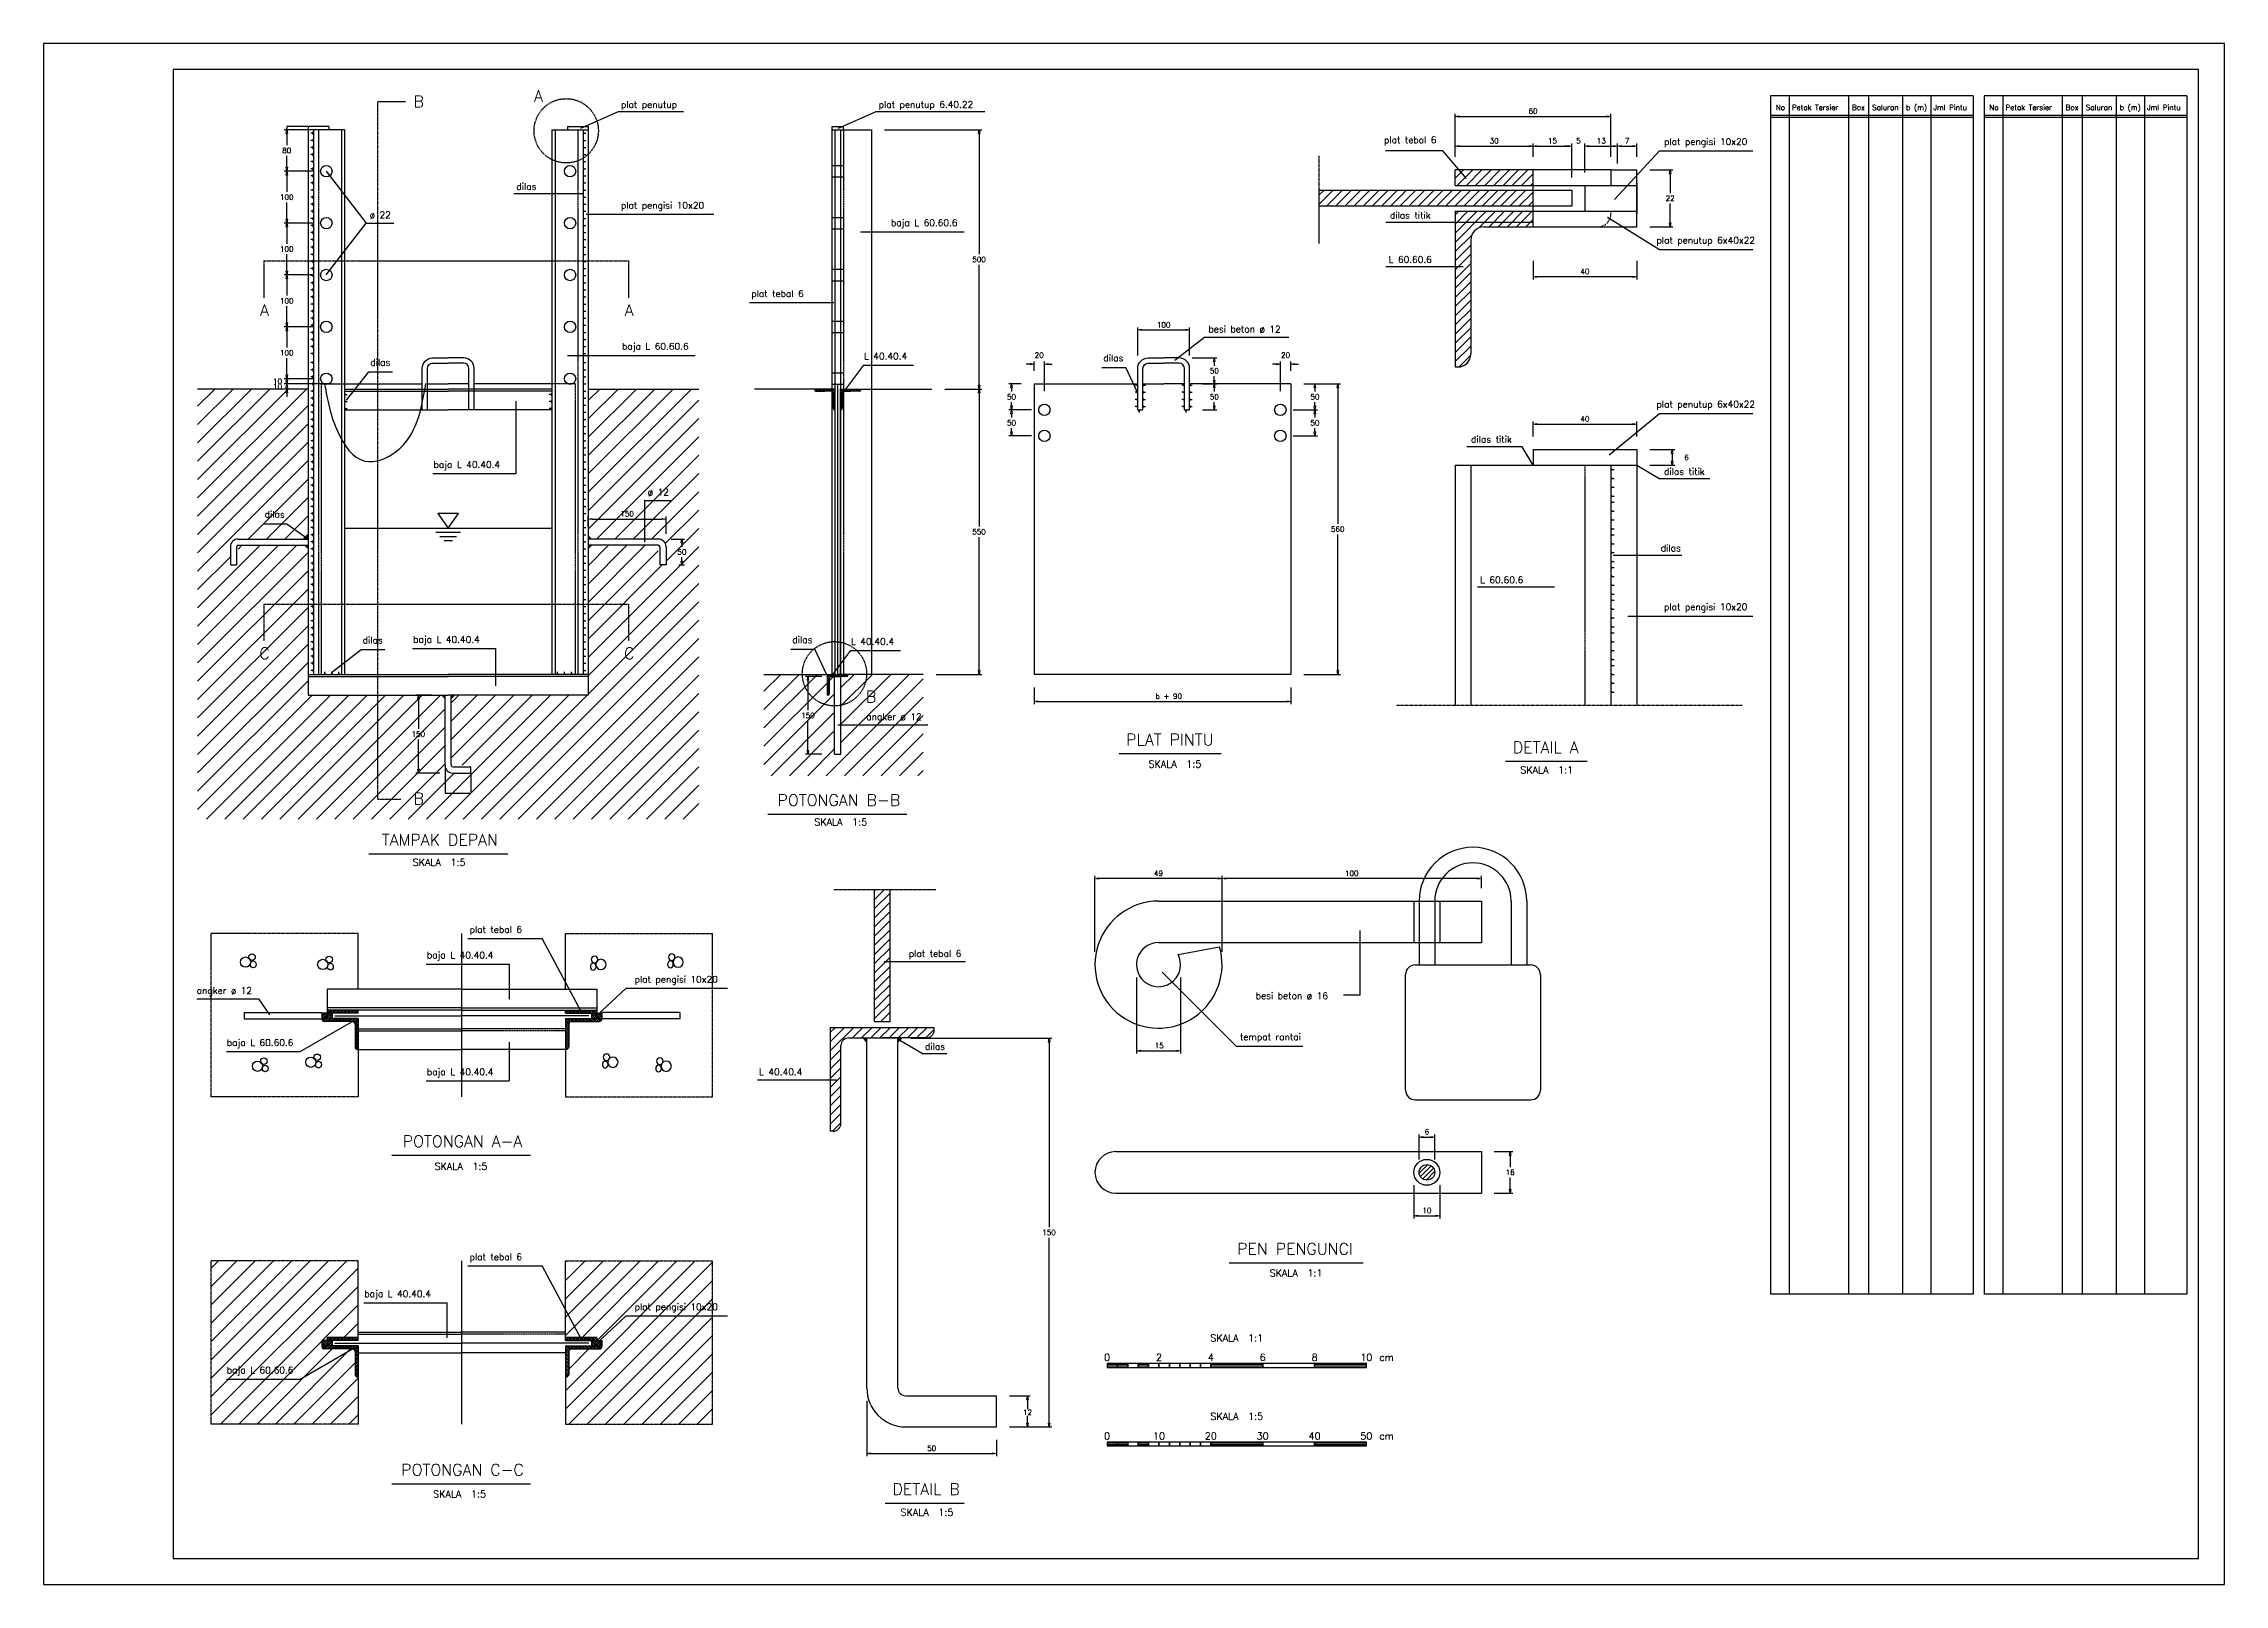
# Model space of a CAD drawing. Header units: metres. Extents: x -50 to 791, y -10 to 584.
import ezdxf
from ezdxf.enums import TextEntityAlignment as Align

# ---------------------------------------------------------------- set-up
doc = ezdxf.new("R2010")
doc.units = ezdxf.units.M
doc.header["$MEASUREMENT"] = 0
doc.linetypes.add('DASHDOT2', pattern=[0.5, 0.25, -0.125, 0, -0.125])
doc.linetypes.add('DASHED2', pattern=[0.375, 0.25, -0.125])
doc.layers.add('tabel', color=7, linetype='Continuous')
doc.styles.add('L100', font='simplex.shx', dxfattribs={"height": 2.54})
doc.styles.add('L175', font='simplex.shx', dxfattribs={"height": 4.45})
doc.styles.add('L80', font='simplex.shx', dxfattribs={"height": 2.03})
doc.styles.get("Standard").update_dxf_attribs({"font": 'Simplex.shx'})
doc.linetypes.add('BATTING', pattern='A,0.0001,-0.1,[134,ltypeshp.shx,S=0.1,R=0,X=-0.1,Y=0],-0.2,[134,ltypeshp.shx,S=0.1,R=180,X=0.1,Y=0],-0.1', length=0.4001)
doc.dimstyles.get("Standard").update_dxf_attribs({"dimtxt": 0.18, "dimasz": 0.18, "dimexe": 0.18, "dimexo": 0.0625, "dimgap": 0.09, "dimtad": 0, "dimtih": 1, "dimtoh": 1, "dimdec": 4, "dimzin": 0, "dimdsep": 46, "dimtxsty": 'Standard', "dimcen": 0.09, "dimadec": 0, "dimazin": 0, "dimtfac": 1, "dimtdec": 4, "dimtofl": 0, "dimtmove": 0, "dimatfit": 3, "dimfxl": 1, "dimtolj": 1, "dimtzin": 0, "dimarcsym": 0})
pattern_1 = [(0, (350.1268, -194.36153), (0, 0.635), [])]
pattern_2 = [(0, (350.1268, -224.617), (0, 0.635), [])]
pattern_3 = [(135, (2275.7817, -1975.38216), (0.176776695, 0.176776695), [])]
pattern_4 = [(135, (2473.18706, -1782.9775), (-0.176776695, -0.176776695), [])]
pattern_5 = [(45, (-2063.73826, -1975.38216), (-0.176776695, 0.176776695), [])]

msp = doc.modelspace()

# ---------------------------------------------------------------- texts
at = {"color": 5, "style": 'L175'}
for s, p in [('B', (94.6382, 559.4827)), ('A', (140.8264, 561.5573)), ('A', (35.1893, 478.9962)), ('A', (175.8415, 478.9962)), ('C', (35.1893, 346.6987)), ('C', (175.8415, 346.6987)), ('B', (269.1532, 330.0176)), ('B', (94.6382, 290.7247))]:
    msp.add_text(s, height=4.45, dxfattribs=at).set_placement(p, align=Align.CENTER)
at = {"color": 3, "style": 'L100'}
for s, p in [('plat penutup', (172.6199, 558.5117)), ('plat penutup 6.40.22', (272.0196, 558.5117)), ('dilas', (132.3008, 526.8988)), ('plat pengisi 10x20', (172.6199, 519.6311)), ('baja L 60.60.6', (276.7456, 512.9236)), ('plat tebal 6', (222.8863, 485.5734)), ('baja L 60.60.6', (173.0554, 465.2606)), ('L 40.40.4', (266.3611, 461.4566)), ('dilas', (358.6864, 460.7645)), ('dilas', (75.9667, 459.0683)), ('baja L 40.40.4', (100.3522, 419.6645)), ('dilas', (35.2409, 400.4929)), ('dilas', (73.0466, 351.9926)), ('baja L 40.40.4', (92.5002, 352.2868)), ('dilas', (238.7484, 352.1586)), ('L 40.40.4', (261.3611, 351.4566)), ('plat tebal 6', (114.2565, 240.4512)), ('baja L 40.40.4', (97.7898, 230.5708)), ('plat pengisi 10x20', (177.8927, 221.231)), ('baja L 60.60.6', (20.6371, 196.8218)), ('baja L 40.40.4', (97.7898, 185.5333)), ('plat tebal 6', (114.2565, 114.2062)), ('baja L 40.40.4', (73.6925, 100.0195)), ('plat pengisi 10x20', (177.8927, 94.986)), ('baja L 60.60.6', (20.6371, 70.5768))]:
    msp.add_text(s, height=2.54, dxfattribs=at).set_placement(p, align=Align.BOTTOM_LEFT)
at = {"color": 3, "linetype": 'Continuous', "style": 'L100'}
for s, p in [('plat tebal 6', (477.0321, 545.6167)), ('plat pengisi 10x20', (590.9885, 544.9376)), ('dilas titik', (477.0321, 516.5412)), ('plat penutup 6x40x22', (590.9885, 506.9081)), ('L 60.60.6', (477.0321, 499.4858)), ('plat penutup 6x40x22', (590.9885, 443.7208)), ('dilas titik', (508.3121, 430.1752)), ('dilas titik', (582.7326, 417.7403)), ('dilas', (577.5203, 388.2435)), ('L 60.60.6', (512.319, 375.9635)), ('plat pengisi 10x20', (590.9673, 365.5871)), ('plat tebal 6', (293.7843, 231.926)), ('dilas', (293.7843, 196.1015)), ('L 40.40.4', (234.262, 186.2829))]:
    msp.add_text(s, height=2.54, dxfattribs=at).set_placement(p, align=Align.CENTER)
for s, p in [('ø 22', (75.7239, 515.9528)), ('besi beton ø 12', (399.2052, 471.9271)), ('ø 12', (182.9918, 409.0652)), ('angker ø 12', (267.26, 322.4749)), ('angker ø 12', (9.0455, 216.9107)), ('besi beton ø 16', (417.4386, 214.9006)), ('tempat rantai', (411.3598, 199.0642))]:
    msp.add_text(s, height=2.54, dxfattribs=at).set_placement(p, align=Align.BOTTOM_LEFT)
at = {"color": 3, "linetype": 'Continuous'}
for s, height, p in [('b + 90', 2.03, (378.8336, 331.3932)), ('15', 2.03, (378.509, 196.6943)), ('cm', 2.7, (465.1268, 76.1385)), ('cm', 2.7, (465.1268, 45.883))]:
    msp.add_text(s, height=height, dxfattribs=at).set_placement(p)
at = {"color": 5, "linetype": 'Continuous', "style": 'L175'}
for s, p in [('PLAT PINTU', (384.3297, 313.4114)), ('DETAIL A', (529.2885, 310.4471)), ('POTONGAN B-B', (256.6751, 290.1202)), ('TAMPAK DEPAN', (102.7971, 274.8236)), ('POTONGAN A-A', (111.5648, 158.6127)), ('PEN PENGUNCI', (432.5988, 117.13)), ('POTONGAN C-C', (111.5634, 31.952)), ('DETAIL B', (290.3479, 24.498))]:
    msp.add_text(s, height=4.45, dxfattribs=at).set_placement(p, align=Align.CENTER)
at = {"color": 3, "linetype": 'Continuous'}
for s, p in [('SKALA  1:5', (386.2807, 304.8628)), ('SKALA  1:1', (529.6671, 302.6363)), ('SKALA  1:5', (257.4241, 282.5399)), ('SKALA  1:5', (102.5243, 267.0328)), ('SKALA  1:5', (110.9529, 149.7543)), ('SKALA  1:1', (432.9771, 108.6823)), ('SKALA  1:1', (410.1268, 83.6385)), ('0', (360.1268, 76.1385)), ('2', (380.1268, 76.1385)), ('4', (400.1268, 76.1385)), ('6', (420.1268, 76.1385)), ('8', (440.1268, 76.1385)), ('10', (460.1268, 76.1385)), ('SKALA  1:5', (410.1268, 53.383)), ('0', (360.1268, 45.883)), ('10', (380.1268, 45.883)), ('20', (400.1268, 45.883)), ('30', (420.1268, 45.883)), ('40', (440.1268, 45.883)), ('50', (460.1268, 45.883)), ('SKALA  1:5', (110.4086, 23.5268)), ('SKALA  1:5', (290.6349, 16.3695))]:
    msp.add_text(s, height=2.7, dxfattribs=at).set_placement(p, align=Align.CENTER)
at = {"color": 3, "linetype": 'Continuous', "char_height": 2.03, "attachment_point": 5}
for s, insert in [('\\A1;60', (524.3883, 557.9511)), ('\\A1;30', (509.3883, 546.5427)), ('\\A1;15', (531.8883, 546.5427)), ('\\A1;5', (541.8883, 546.5427)), ('\\A1;13', (550.6934, 546.5427)), ('\\A1;7', (560.6934, 546.5427)), ('\\A1;22', (577.2665, 524.3511)), ('\\A1;40', (544.3883, 496.125)), ('\\A1;40', (544.3883, 439.3178)), ('\\A1;6', (583.6238, 424.4838)), ('\\A1;49', (379.959, 264.1204)), ('\\A1;100', (454.459, 264.1204)), ('\\A1;6', (483.459, 164.4984)), ('\\A1;16', (515.5404, 148.8443)), ('\\A1;10', (483.459, 134.0941)), ('\\A1;150', (337.7402, 125.6482)), ('12', (329.4164, 56.3209)), ('\\A1;50', (292.4778, 42.4493))]:
    msp.add_mtext(s, dxfattribs=dict(at, insert=insert))
at = {"layer": 'tabel', "color": 3, "linetype": 'Continuous', "style": 'L80'}
for s, p in [('No', (617.9931, 559.394)), ('Petak Tersier', (624.1887, 559.394)), ('Box', (647.4092, 559.394)), ('Saluran', (655.1774, 559.394)), ('b (m)', (668.25, 559.394)), ('Jml Pintu', (678.7614, 559.394)), ('No', (700.3893, 559.394)), ('Petak Tersier', (706.5849, 559.394)), ('Box', (729.8054, 559.394)), ('Saluran', (737.5736, 559.394)), ('b (m)', (750.6462, 559.394)), ('Jml Pintu', (761.1576, 559.394))]:
    msp.add_text(s, height=2.03, dxfattribs=at).set_placement(p, align=Align.MIDDLE_LEFT)

# ---------------------------------------------------------------- blocks, each defined once
blk = doc.blocks.new('_ClosedBlank')
at = {"color": 0, "linetype": 'ByBlock', "lineweight": -2}
for p, q in [((-1, 0.17), (0, 0)), ((-1, 0.17), (-1, -0.17)), ((0, 0), (-1, -0.17))]:
    blk.add_line(p, q, dxfattribs=at)
blk = doc.blocks.new('*D24')
at = {"color": 1, "linetype": 'Continuous', "lineweight": -2}
for p, q in [((435.94, 452.81), (450.09, 452.81)), ((449.07, 451.31), (449.07, 398.84)), ((449.07, 342.31), (449.07, 394.78)), ((435.94, 340.81), (450.09, 340.81))]:
    blk.add_line(p, q, dxfattribs=at)
at = {"layer": 'DEFPOINTS', "color": 0, "linetype": 'Continuous'}
for p in [(430.94, 452.81), (449.07, 452.81), (430.94, 340.81)]:
    blk.add_point(p, dxfattribs=at)
at = {"color": 1, "linetype": 'Continuous', "lineweight": -2, "xscale": 1.5, "yscale": 1.5, "zscale": 1.5}
for p, rotation in [((449.07, 452.81), 90), ((449.07, 340.81), 270)]:
    blk.add_blockref('_ClosedBlank', p, dxfattribs=dict(at, rotation=rotation))
at = {"color": 3, "linetype": 'Continuous', "insert": (449.07, 396.81), "char_height": 2.03, "attachment_point": 5, "style": 'L80'}
blk.add_mtext('\\A1;560', dxfattribs=at)
blk = doc.blocks.new('*D25')
at = {"color": 1, "linetype": 'Continuous', "lineweight": -2}
for p, q in [((431.94, 442.81), (441.29, 442.81)), ((440.27, 441.31), (440.27, 439.84)), ((431.94, 432.81), (441.29, 432.81)), ((440.27, 434.31), (440.27, 435.78))]:
    blk.add_line(p, q, dxfattribs=at)
at = {"layer": 'DEFPOINTS', "color": 0, "linetype": 'Continuous'}
for p in [(426.94, 442.81), (440.27, 442.81), (426.94, 432.81)]:
    blk.add_point(p, dxfattribs=at)
at = {"color": 1, "linetype": 'Continuous', "lineweight": -2, "xscale": 1.5, "yscale": 1.5, "zscale": 1.5}
for p, rotation in [((440.27, 442.81), 90), ((440.27, 432.81), 270)]:
    blk.add_blockref('_ClosedBlank', p, dxfattribs=dict(at, rotation=rotation))
at = {"color": 3, "linetype": 'Continuous', "insert": (440.27, 437.81), "char_height": 2.03, "attachment_point": 5, "style": 'L80'}
blk.add_mtext('\\A1;50', dxfattribs=at)
blk = doc.blocks.new('*D26')
at = {"color": 1, "linetype": 'Continuous', "lineweight": -2}
for p, q in [((435.94, 452.81), (441.29, 452.81)), ((440.27, 451.31), (440.27, 449.84)), ((440.27, 444.31), (440.27, 445.78)), ((431.94, 442.81), (441.29, 442.81))]:
    blk.add_line(p, q, dxfattribs=at)
at = {"layer": 'DEFPOINTS', "color": 0, "linetype": 'Continuous'}
for p in [(430.94, 452.81), (440.27, 452.81), (426.94, 442.81)]:
    blk.add_point(p, dxfattribs=at)
at = {"color": 1, "linetype": 'Continuous', "lineweight": -2, "xscale": 1.5, "yscale": 1.5, "zscale": 1.5}
for p, rotation in [((440.27, 452.81), 90), ((440.27, 442.81), 270)]:
    blk.add_blockref('_ClosedBlank', p, dxfattribs=dict(at, rotation=rotation))
at = {"color": 3, "linetype": 'Continuous', "insert": (440.27, 447.81), "char_height": 2.03, "attachment_point": 5, "style": 'L80'}
blk.add_mtext('\\A1;50', dxfattribs=at)
blk = doc.blocks.new('*D27')
at = {"color": 1, "linetype": 'Continuous', "lineweight": -2}
for p, q in [((425.44, 460.37), (423.94, 460.37)), ((426.94, 450.01), (426.94, 461.39)), ((430.94, 457.81), (430.94, 461.39)), ((432.44, 460.37), (433.94, 460.37))]:
    blk.add_line(p, q, dxfattribs=at)
at = {"layer": 'DEFPOINTS', "color": 0, "linetype": 'Continuous'}
for p in [(430.94, 460.37), (430.94, 452.81), (426.94, 445.01)]:
    blk.add_point(p, dxfattribs=at)
at = {"color": 1, "linetype": 'Continuous', "lineweight": -2, "xscale": 1.5, "yscale": 1.5, "zscale": 1.5}
blk.add_blockref('_ClosedBlank', (426.94, 460.37), dxfattribs=at)
at = {"color": 1, "linetype": 'Continuous', "lineweight": -2, "xscale": 1.5, "yscale": 1.5, "zscale": 1.5, "rotation": 180}
blk.add_blockref('_ClosedBlank', (430.94, 460.37), dxfattribs=at)
at = {"color": 3, "linetype": 'Continuous', "insert": (428.94, 463.93), "char_height": 2.03, "attachment_point": 5, "style": 'L80'}
blk.add_mtext('\\A1;20', dxfattribs=at)
blk = doc.blocks.new('*D3')
at = {"color": 1, "linetype": 'Continuous', "lineweight": -2}
for p, q in [((371.94, 463.81), (371.94, 474.62)), ((373.44, 473.6), (390.44, 473.6)), ((391.94, 463.81), (391.94, 474.62))]:
    blk.add_line(p, q, dxfattribs=at)
at = {"layer": 'DEFPOINTS', "color": 0, "linetype": 'Continuous'}
for p in [(391.94, 473.6), (371.94, 458.81), (391.94, 458.81)]:
    blk.add_point(p, dxfattribs=at)
at = {"color": 1, "linetype": 'Continuous', "lineweight": -2, "xscale": 1.5, "yscale": 1.5, "zscale": 1.5, "rotation": 180}
blk.add_blockref('_ClosedBlank', (371.94, 473.6), dxfattribs=at)
at = {"color": 1, "linetype": 'Continuous', "lineweight": -2, "xscale": 1.5, "yscale": 1.5, "zscale": 1.5}
blk.add_blockref('_ClosedBlank', (391.94, 473.6), dxfattribs=at)
at = {"color": 3, "linetype": 'Continuous', "insert": (381.94, 475.63), "char_height": 2.03, "attachment_point": 5, "style": 'L80'}
blk.add_mtext('\\A1;100', dxfattribs=at)
blk = doc.blocks.new('*D4')
at = {"color": 1, "linetype": 'Continuous', "lineweight": -2}
for p, q in [((396.94, 452.81), (402.5, 452.81)), ((401.48, 451.31), (401.48, 449.84)), ((401.48, 444.31), (401.48, 445.78)), ((396.94, 442.81), (402.5, 442.81))]:
    blk.add_line(p, q, dxfattribs=at)
at = {"layer": 'DEFPOINTS', "color": 0, "linetype": 'Continuous'}
for p in [(391.94, 452.81), (401.48, 452.81), (391.94, 442.81)]:
    blk.add_point(p, dxfattribs=at)
at = {"color": 1, "linetype": 'Continuous', "lineweight": -2, "xscale": 1.5, "yscale": 1.5, "zscale": 1.5}
for p, rotation in [((401.48, 452.81), 90), ((401.48, 442.81), 270)]:
    blk.add_blockref('_ClosedBlank', p, dxfattribs=dict(at, rotation=rotation))
at = {"color": 3, "linetype": 'Continuous', "insert": (401.48, 447.81), "char_height": 2.03, "attachment_point": 5, "style": 'L80'}
blk.add_mtext('\\A1;50', dxfattribs=at)
blk = doc.blocks.new('*D5')
at = {"color": 1, "linetype": 'Continuous', "lineweight": -2}
for p, q in [((392.94, 462.81), (402.5, 462.81)), ((401.48, 461.31), (401.48, 459.84)), ((401.48, 454.31), (401.48, 455.78)), ((396.94, 452.81), (402.5, 452.81))]:
    blk.add_line(p, q, dxfattribs=at)
at = {"layer": 'DEFPOINTS', "color": 0, "linetype": 'Continuous'}
for p in [(387.94, 462.81), (401.48, 462.81), (391.94, 452.81)]:
    blk.add_point(p, dxfattribs=at)
at = {"color": 1, "linetype": 'Continuous', "lineweight": -2, "xscale": 1.5, "yscale": 1.5, "zscale": 1.5}
for p, rotation in [((401.48, 462.81), 90), ((401.48, 452.81), 270)]:
    blk.add_blockref('_ClosedBlank', p, dxfattribs=dict(at, rotation=rotation))
at = {"color": 3, "linetype": 'Continuous', "insert": (401.48, 457.81), "char_height": 2.03, "attachment_point": 5, "style": 'L80'}
blk.add_mtext('\\A1;50', dxfattribs=at)
blk = doc.blocks.new('*D6')
at = {"color": 1, "lineweight": -2}
for p, q in [((52, 552.01), (43.75, 552.01)), ((52, 550.81), (43.75, 550.81))]:
    blk.add_line(p, q, dxfattribs=at)
at = {"color": 2, "lineweight": -2}
for p, q in [((43.76, 552), (43.76, 551.42)), ((43.76, 550.82), (43.76, 551.4))]:
    blk.add_line(p, q, dxfattribs=at)
at = {"layer": 'DEFPOINTS', "color": 0}
for p in [(43.76, 552.01), (52.02, 552.01), (52.02, 550.81)]:
    blk.add_point(p, dxfattribs=at)
at = {"color": 2, "lineweight": -2, "xscale": 0.0075, "yscale": 0.0075, "zscale": 0.0075}
for p, rotation in [((43.76, 552.01), 90), ((43.76, 550.81), 270)]:
    blk.add_blockref('_ClosedBlank', p, dxfattribs=dict(at, rotation=rotation))
at = {"color": 3, "insert": (43.76, 551.41), "char_height": 0.0101, "attachment_point": 5}
blk.add_mtext('\\A1;1200', dxfattribs=at)
blk = doc.blocks.new('*D7')
at = {"color": 1, "lineweight": -2}
for p, q in [((47.02, 550.81), (42.74, 550.81)), ((43.76, 549.31), (43.76, 544.84)), ((43.76, 536.31), (43.76, 540.78)), ((54.02, 534.81), (42.74, 534.81))]:
    blk.add_line(p, q, dxfattribs=at)
at = {"layer": 'DEFPOINTS', "color": 0}
for p in [(43.76, 550.81), (52.02, 550.81), (59.02, 534.81)]:
    blk.add_point(p, dxfattribs=at)
at = {"color": 1, "lineweight": -2, "xscale": 1.5, "yscale": 1.5, "zscale": 1.5}
for p, rotation in [((43.76, 550.81), 90), ((43.76, 534.81), 270)]:
    blk.add_blockref('_ClosedBlank', p, dxfattribs=dict(at, rotation=rotation))
at = {"color": 3, "insert": (43.76, 542.81), "char_height": 2.03, "attachment_point": 5, "style": 'L80'}
blk.add_mtext('\\A1;80', dxfattribs=at)
blk = doc.blocks.new('*D8')
at = {"color": 1, "linetype": 'Continuous', "lineweight": -2}
for p, q in [((330.44, 460.37), (328.94, 460.37)), ((331.94, 457.81), (331.94, 461.39)), ((335.94, 450.01), (335.94, 461.39)), ((337.44, 460.37), (338.94, 460.37))]:
    blk.add_line(p, q, dxfattribs=at)
at = {"layer": 'DEFPOINTS', "color": 0, "linetype": 'Continuous'}
for p in [(335.94, 460.37), (331.94, 452.81), (335.94, 445.01)]:
    blk.add_point(p, dxfattribs=at)
at = {"color": 1, "linetype": 'Continuous', "lineweight": -2, "xscale": 1.5, "yscale": 1.5, "zscale": 1.5}
blk.add_blockref('_ClosedBlank', (331.94, 460.37), dxfattribs=at)
at = {"color": 1, "linetype": 'Continuous', "lineweight": -2, "xscale": 1.5, "yscale": 1.5, "zscale": 1.5, "rotation": 180}
blk.add_blockref('_ClosedBlank', (335.94, 460.37), dxfattribs=at)
at = {"color": 3, "linetype": 'Continuous', "insert": (333.94, 463.93), "char_height": 2.03, "attachment_point": 5, "style": 'L80'}
blk.add_mtext('\\A1;20', dxfattribs=at)
blk = doc.blocks.new('*D9')
at = {"color": 1, "linetype": 'Continuous', "lineweight": -2}
for p, q in [((330.94, 442.81), (322.28, 442.81)), ((323.3, 441.31), (323.3, 439.84)), ((330.94, 432.81), (322.28, 432.81)), ((323.3, 434.31), (323.3, 435.78))]:
    blk.add_line(p, q, dxfattribs=at)
at = {"layer": 'DEFPOINTS', "color": 0, "linetype": 'Continuous'}
for p in [(323.3, 442.81), (335.94, 442.81), (335.94, 432.81)]:
    blk.add_point(p, dxfattribs=at)
at = {"color": 1, "linetype": 'Continuous', "lineweight": -2, "xscale": 1.5, "yscale": 1.5, "zscale": 1.5}
for p, rotation in [((323.3, 442.81), 90), ((323.3, 432.81), 270)]:
    blk.add_blockref('_ClosedBlank', p, dxfattribs=dict(at, rotation=rotation))
at = {"color": 3, "linetype": 'Continuous', "insert": (323.3, 437.81), "char_height": 2.03, "attachment_point": 5, "style": 'L80'}
blk.add_mtext('\\A1;50', dxfattribs=at)
blk = doc.blocks.new('*D10')
at = {"color": 1, "linetype": 'Continuous', "lineweight": -2}
for p, q in [((326.94, 452.81), (322.28, 452.81)), ((323.3, 451.31), (323.3, 449.84)), ((323.3, 444.31), (323.3, 445.78)), ((330.94, 442.81), (322.28, 442.81))]:
    blk.add_line(p, q, dxfattribs=at)
at = {"layer": 'DEFPOINTS', "color": 0, "linetype": 'Continuous'}
for p in [(323.3, 452.81), (331.94, 452.81), (335.94, 442.81)]:
    blk.add_point(p, dxfattribs=at)
at = {"color": 1, "linetype": 'Continuous', "lineweight": -2, "xscale": 1.5, "yscale": 1.5, "zscale": 1.5}
for p, rotation in [((323.3, 452.81), 90), ((323.3, 442.81), 270)]:
    blk.add_blockref('_ClosedBlank', p, dxfattribs=dict(at, rotation=rotation))
at = {"color": 3, "linetype": 'Continuous', "insert": (323.3, 447.81), "char_height": 2.03, "attachment_point": 5, "style": 'L80'}
blk.add_mtext('\\A1;50', dxfattribs=at)
blk = doc.blocks.new('*D11')
at = {"color": 1, "linetype": 'Continuous', "lineweight": -2}
for p, q in [((297.53, 450.81), (311.77, 450.81)), ((310.75, 449.31), (310.75, 397.84)), ((310.75, 342.31), (310.75, 393.78)), ((294.17, 340.81), (311.77, 340.81))]:
    blk.add_line(p, q, dxfattribs=at)
at = {"layer": 'DEFPOINTS', "color": 0, "linetype": 'Continuous'}
for p in [(292.53, 450.81), (310.75, 450.81), (289.17, 340.81)]:
    blk.add_point(p, dxfattribs=at)
at = {"color": 1, "linetype": 'Continuous', "lineweight": -2, "xscale": 1.5, "yscale": 1.5, "zscale": 1.5}
for p, rotation in [((310.75, 450.81), 90), ((310.75, 340.81), 270)]:
    blk.add_blockref('_ClosedBlank', p, dxfattribs=dict(at, rotation=rotation))
at = {"color": 3, "linetype": 'Continuous', "insert": (310.75, 395.81), "char_height": 2.03, "attachment_point": 5, "style": 'L80'}
blk.add_mtext('\\A1;550', dxfattribs=at)
blk = doc.blocks.new('*D12')
at = {"color": 1, "lineweight": -2}
for p, q in [((250.06, 340.01), (243.76, 340.01)), ((244.78, 338.51), (244.78, 327.04)), ((244.78, 311.51), (244.78, 322.98)), ((250.06, 310.01), (243.76, 310.01))]:
    blk.add_line(p, q, dxfattribs=at)
at = {"layer": 'DEFPOINTS', "color": 0}
for p in [(255.06, 340.01), (244.78, 310.01), (255.06, 310.01)]:
    blk.add_point(p, dxfattribs=at)
at = {"color": 1, "lineweight": -2, "xscale": 1.5, "yscale": 1.5, "zscale": 1.5}
for p, rotation in [((244.78, 340.01), 90), ((244.78, 310.01), 270)]:
    blk.add_blockref('_ClosedBlank', p, dxfattribs=dict(at, rotation=rotation))
at = {"color": 3, "insert": (244.78, 325.01), "char_height": 2.03, "attachment_point": 5, "style": 'L80'}
blk.add_mtext('\\A1;150', dxfattribs=at)
blk = doc.blocks.new('*D13')
at = {"color": 1, "lineweight": -2}
for p, q in [((192.02, 393.01), (197.15, 393.01)), ((196.13, 391.51), (196.13, 390.04)), ((195.02, 383.01), (197.15, 383.01)), ((196.13, 384.51), (196.13, 385.98))]:
    blk.add_line(p, q, dxfattribs=at)
at = {"layer": 'DEFPOINTS', "color": 0}
for p in [(187.02, 393.01), (196.13, 393.01), (190.02, 383.01)]:
    blk.add_point(p, dxfattribs=at)
at = {"color": 1, "lineweight": -2, "xscale": 1.5, "yscale": 1.5, "zscale": 1.5}
for p, rotation in [((196.13, 393.01), 90), ((196.13, 383.01), 270)]:
    blk.add_blockref('_ClosedBlank', p, dxfattribs=dict(at, rotation=rotation))
at = {"color": 3, "insert": (196.13, 388.01), "char_height": 2.03, "attachment_point": 5, "style": 'L80'}
blk.add_mtext('\\A1;50', dxfattribs=at)
blk = doc.blocks.new('*D14')
at = {"color": 1, "lineweight": -2}
for p, q in [((160.02, 398.01), (160.02, 401.74)), ((161.52, 400.73), (188.52, 400.73)), ((190.02, 395.01), (190.02, 401.74))]:
    blk.add_line(p, q, dxfattribs=at)
at = {"layer": 'DEFPOINTS', "color": 0}
for p in [(190.02, 400.73), (160.02, 393.01), (190.02, 390.01)]:
    blk.add_point(p, dxfattribs=at)
at = {"color": 1, "lineweight": -2, "xscale": 1.5, "yscale": 1.5, "zscale": 1.5, "rotation": 180}
blk.add_blockref('_ClosedBlank', (160.02, 400.73), dxfattribs=at)
at = {"color": 1, "lineweight": -2, "xscale": 1.5, "yscale": 1.5, "zscale": 1.5}
blk.add_blockref('_ClosedBlank', (190.02, 400.73), dxfattribs=at)
at = {"color": 3, "insert": (175.02, 402.76), "char_height": 2.03, "attachment_point": 5, "style": 'L80'}
blk.add_mtext('\\A1;150', dxfattribs=at)
blk = doc.blocks.new('*D15')
at = {"color": 1, "lineweight": -2}
for p, q in [((54.02, 514.81), (42.74, 514.81)), ((43.76, 513.31), (43.76, 506.84)), ((43.76, 496.31), (43.76, 502.78)), ((54.02, 494.81), (42.74, 494.81))]:
    blk.add_line(p, q, dxfattribs=at)
at = {"layer": 'DEFPOINTS', "color": 0}
for p in [(43.76, 514.81), (59.02, 514.81), (59.02, 494.81)]:
    blk.add_point(p, dxfattribs=at)
at = {"color": 1, "lineweight": -2, "xscale": 1.5, "yscale": 1.5, "zscale": 1.5}
for p, rotation in [((43.76, 514.81), 90), ((43.76, 494.81), 270)]:
    blk.add_blockref('_ClosedBlank', p, dxfattribs=dict(at, rotation=rotation))
at = {"color": 3, "insert": (43.76, 504.81), "char_height": 2.03, "attachment_point": 5, "style": 'L80'}
blk.add_mtext('\\A1;100', dxfattribs=at)
blk = doc.blocks.new('*D16')
at = {"color": 1, "lineweight": -2}
for p, q in [((54.02, 474.81), (42.74, 474.81)), ((43.76, 473.31), (43.76, 466.84)), ((43.76, 456.31), (43.76, 462.78)), ((54.02, 454.81), (42.74, 454.81))]:
    blk.add_line(p, q, dxfattribs=at)
at = {"layer": 'DEFPOINTS', "color": 0}
for p in [(43.76, 474.81), (59.02, 474.81), (59.02, 454.81)]:
    blk.add_point(p, dxfattribs=at)
at = {"color": 1, "lineweight": -2, "xscale": 1.5, "yscale": 1.5, "zscale": 1.5}
for p, rotation in [((43.76, 474.81), 90), ((43.76, 454.81), 270)]:
    blk.add_blockref('_ClosedBlank', p, dxfattribs=dict(at, rotation=rotation))
at = {"color": 3, "insert": (43.76, 464.81), "char_height": 2.03, "attachment_point": 5, "style": 'L80'}
blk.add_mtext('\\A1;100', dxfattribs=at)
blk = doc.blocks.new('*D17')
at = {"color": 1, "lineweight": -2}
for p, q in [((54.02, 454.81), (42.74, 454.81)), ((43.76, 456.31), (43.76, 457.81)), ((61.02, 452.81), (42.74, 452.81)), ((43.76, 451.31), (43.76, 449.81))]:
    blk.add_line(p, q, dxfattribs=at)
at = {"layer": 'DEFPOINTS', "color": 0}
for p in [(43.76, 454.81), (59.02, 454.81), (66.02, 452.81)]:
    blk.add_point(p, dxfattribs=at)
at = {"color": 1, "lineweight": -2, "xscale": 1.5, "yscale": 1.5, "zscale": 1.5}
for p, rotation in [((43.76, 454.81), 270), ((43.76, 452.81), 90)]:
    blk.add_blockref('_ClosedBlank', p, dxfattribs=dict(at, rotation=rotation))
at = {"color": 3, "insert": (40.21, 453.81), "char_height": 2.03, "attachment_point": 5, "style": 'L80'}
blk.add_mtext('\\A1;10', dxfattribs=at)
blk = doc.blocks.new('*D18')
at = {"color": 1, "lineweight": -2}
for p, q in [((43.76, 454.31), (43.76, 455.81)), ((61.02, 452.81), (42.74, 452.81)), ((47.02, 450.81), (42.74, 450.81)), ((43.76, 449.31), (43.76, 447.81))]:
    blk.add_line(p, q, dxfattribs=at)
at = {"layer": 'DEFPOINTS', "color": 0}
for p in [(43.76, 452.81), (52.02, 450.81), (66.02, 452.81)]:
    blk.add_point(p, dxfattribs=at)
at = {"color": 1, "lineweight": -2, "xscale": 1.5, "yscale": 1.5, "zscale": 1.5}
for p, rotation in [((43.76, 452.81), 270), ((43.76, 450.81), 90)]:
    blk.add_blockref('_ClosedBlank', p, dxfattribs=dict(at, rotation=rotation))
at = {"color": 3, "insert": (40.21, 451.81), "char_height": 2.03, "attachment_point": 5, "style": 'L80'}
blk.add_mtext('\\A1;10', dxfattribs=at)
blk = doc.blocks.new('*D19')
at = {"color": 1, "lineweight": -2}
for p, q in [((54.02, 494.81), (42.74, 494.81)), ((43.76, 493.31), (43.76, 486.84)), ((43.76, 476.31), (43.76, 482.78)), ((54.02, 474.81), (42.74, 474.81))]:
    blk.add_line(p, q, dxfattribs=at)
at = {"layer": 'DEFPOINTS', "color": 0}
for p in [(43.76, 494.81), (59.02, 494.81), (59.02, 474.81)]:
    blk.add_point(p, dxfattribs=at)
at = {"color": 1, "lineweight": -2, "xscale": 1.5, "yscale": 1.5, "zscale": 1.5}
for p, rotation in [((43.76, 494.81), 90), ((43.76, 474.81), 270)]:
    blk.add_blockref('_ClosedBlank', p, dxfattribs=dict(at, rotation=rotation))
at = {"color": 3, "insert": (43.76, 484.81), "char_height": 2.03, "attachment_point": 5, "style": 'L80'}
blk.add_mtext('\\A1;100', dxfattribs=at)
blk = doc.blocks.new('*D20')
at = {"color": 1, "lineweight": -2}
for p, q in [((104.8, 305.76), (104.8, 295.03)), ((114.8, 302.76), (114.8, 295.03))]:
    blk.add_line(p, q, dxfattribs=at)
at = {"color": 2, "lineweight": -2}
blk.add_line((104.8, 295.04), (114.79, 295.04), dxfattribs=at)
at = {"layer": 'DEFPOINTS', "color": 0}
for p in [(104.8, 305.78), (114.8, 302.78), (114.8, 295.04)]:
    blk.add_point(p, dxfattribs=at)
at = {"color": 2, "lineweight": -2, "xscale": 0.0075, "yscale": 0.0075, "zscale": 0.0075, "rotation": 180}
blk.add_blockref('_ClosedBlank', (104.8, 295.04), dxfattribs=at)
at = {"color": 2, "lineweight": -2, "xscale": 0.0075, "yscale": 0.0075, "zscale": 0.0075}
blk.add_blockref('_ClosedBlank', (114.8, 295.04), dxfattribs=at)
at = {"color": 3, "insert": (109.8, 295.05), "char_height": 0.0101, "attachment_point": 5}
blk.add_mtext('\\A1;10000', dxfattribs=at)
blk = doc.blocks.new('*D21')
at = {"color": 1, "lineweight": -2}
for p, q in [((99.8, 332.78), (93.5, 332.78)), ((94.51, 331.28), (94.51, 319.81)), ((94.51, 304.28), (94.51, 315.75)), ((102.8, 302.78), (93.5, 302.78))]:
    blk.add_line(p, q, dxfattribs=at)
at = {"layer": 'DEFPOINTS', "color": 0}
for p in [(104.8, 332.78), (94.51, 302.78), (107.8, 302.78)]:
    blk.add_point(p, dxfattribs=at)
at = {"color": 1, "lineweight": -2, "xscale": 1.5, "yscale": 1.5, "zscale": 1.5}
for p, rotation in [((94.51, 332.78), 90), ((94.51, 302.78), 270)]:
    blk.add_blockref('_ClosedBlank', p, dxfattribs=dict(at, rotation=rotation))
at = {"color": 3, "insert": (94.51, 317.78), "char_height": 2.03, "attachment_point": 5, "style": 'L80'}
blk.add_mtext('\\A1;150', dxfattribs=at)
blk = doc.blocks.new('*D22')
at = {"color": 1, "linetype": 'Continuous', "lineweight": -2}
for p, q in [((274.26, 550.81), (311.77, 550.81)), ((310.75, 549.31), (310.75, 502.84)), ((310.75, 452.31), (310.75, 498.78)), ((297.53, 450.81), (311.77, 450.81))]:
    blk.add_line(p, q, dxfattribs=at)
at = {"layer": 'DEFPOINTS', "color": 0, "linetype": 'Continuous'}
for p in [(269.26, 550.81), (310.75, 550.81), (292.53, 450.81)]:
    blk.add_point(p, dxfattribs=at)
at = {"color": 1, "linetype": 'Continuous', "lineweight": -2, "xscale": 1.5, "yscale": 1.5, "zscale": 1.5}
for p, rotation in [((310.75, 550.81), 90), ((310.75, 450.81), 270)]:
    blk.add_blockref('_ClosedBlank', p, dxfattribs=dict(at, rotation=rotation))
at = {"color": 3, "linetype": 'Continuous', "insert": (310.75, 500.81), "char_height": 2.03, "attachment_point": 5, "style": 'L80'}
blk.add_mtext('\\A1;500', dxfattribs=at)
blk = doc.blocks.new('*D23')
at = {"color": 1, "lineweight": -2}
for p, q in [((54.02, 534.81), (42.74, 534.81)), ((43.76, 533.31), (43.76, 526.84)), ((43.76, 516.31), (43.76, 522.78)), ((54.02, 514.81), (42.74, 514.81))]:
    blk.add_line(p, q, dxfattribs=at)
at = {"layer": 'DEFPOINTS', "color": 0}
for p in [(43.76, 534.81), (59.02, 534.81), (59.02, 514.81)]:
    blk.add_point(p, dxfattribs=at)
at = {"color": 1, "lineweight": -2, "xscale": 1.5, "yscale": 1.5, "zscale": 1.5}
for p, rotation in [((43.76, 534.81), 90), ((43.76, 514.81), 270)]:
    blk.add_blockref('_ClosedBlank', p, dxfattribs=dict(at, rotation=rotation))
at = {"color": 3, "insert": (43.76, 524.81), "char_height": 2.03, "attachment_point": 5, "style": 'L80'}
blk.add_mtext('\\A1;100', dxfattribs=at)
blk = doc.blocks.new('batu')
at = {"color": 2, "linetype": 'Continuous'}
for centre, radius in [((-0.044, -0.022), 0.0494), ((0.018, 0.026), 0.0314)]:
    blk.add_circle(centre, radius, dxfattribs=at)
blk.add_ellipse((0.03, -0.044), major_axis=(0, -0.0329), ratio=0.833332, dxfattribs=at)

# ---------------------------------------------------------------- dimensions: what is measured, and where the dimension line sits
at = {"color": 1}
for base, p1, p2, override, picture, middle in [((43.7576, 550.8087), (59.0217, 534.8087), (52.0217, 550.8087), {"dimtxt": 2.03, "dimasz": 1.5, "dimexe": 1.015, "dimexo": 5, "dimgap": 1.015, "dimtad": 1, "dimdec": 0, "dimlfac": 5, "dimzin": 1, "dimtxsty": 'L80', "dimblk": 'ClosedBlank', "dimclrd": 1, "dimclre": 1, "dimclrt": 3, "dimtdec": 0, "dimtmove": 2}, '*D7', (43.7576, 542.8087)), ((43.7576, 552.0087), (52.0217, 550.8087), (52.0217, 552.0087), {"dimtxt": 0.01015, "dimasz": 0.0075, "dimexe": 0.005075, "dimexo": 0.025, "dimgap": 0.005075, "dimtad": 1, "dimdec": 0, "dimlfac": 1000, "dimzin": 1, "dimblk": 'ClosedBlank', "dimclrd": 2, "dimclre": 1, "dimclrt": 3, "dimtdec": 0, "dimtmove": 2}, '*D6', (43.7576, 551.4087)), ((43.7576, 534.8087), (59.0217, 514.8087), (59.0217, 534.8087), {"dimtxt": 2.03, "dimasz": 1.5, "dimexe": 1.015, "dimexo": 5, "dimgap": 1.015, "dimtad": 1, "dimdec": 0, "dimlfac": 5, "dimzin": 1, "dimtxsty": 'L80', "dimblk": 'ClosedBlank', "dimclrd": 1, "dimclre": 1, "dimclrt": 3, "dimtdec": 0, "dimtmove": 2}, '*D23', (43.7576, 524.8087)), ((43.7576, 514.8087), (59.0217, 494.8087), (59.0217, 514.8087), {"dimtxt": 2.03, "dimasz": 1.5, "dimexe": 1.015, "dimexo": 5, "dimgap": 1.015, "dimtad": 1, "dimdec": 0, "dimlfac": 5, "dimzin": 1, "dimtxsty": 'L80', "dimblk": 'ClosedBlank', "dimclrd": 1, "dimclre": 1, "dimclrt": 3, "dimtdec": 0, "dimtmove": 2}, '*D15', (43.7576, 504.8087)), ((43.7576, 494.8087), (59.0217, 474.8087), (59.0217, 494.8087), {"dimtxt": 2.03, "dimasz": 1.5, "dimexe": 1.015, "dimexo": 5, "dimgap": 1.015, "dimtad": 1, "dimdec": 0, "dimlfac": 5, "dimzin": 1, "dimtxsty": 'L80', "dimblk": 'ClosedBlank', "dimclrd": 1, "dimclre": 1, "dimclrt": 3, "dimtdec": 0, "dimtmove": 2}, '*D19', (43.7576, 484.8087)), ((43.7576, 474.8087), (59.0217, 454.8087), (59.0217, 474.8087), {"dimtxt": 2.03, "dimasz": 1.5, "dimexe": 1.015, "dimexo": 5, "dimgap": 1.015, "dimtad": 1, "dimdec": 0, "dimlfac": 5, "dimzin": 1, "dimtxsty": 'L80', "dimblk": 'ClosedBlank', "dimclrd": 1, "dimclre": 1, "dimclrt": 3, "dimtdec": 0, "dimtmove": 2}, '*D16', (43.7576, 464.8087)), ((43.7576, 454.8087), (66.0217, 452.8087), (59.0217, 454.8087), {"dimtxt": 2.03, "dimasz": 1.5, "dimexe": 1.015, "dimexo": 5, "dimgap": 1.015, "dimtad": 1, "dimdec": 0, "dimlfac": 5, "dimzin": 1, "dimtxsty": 'L80', "dimblk": 'ClosedBlank', "dimclrd": 1, "dimclre": 1, "dimclrt": 3, "dimtdec": 0, "dimtmove": 2}, '*D17', (40.2051, 453.8087)), ((43.7576, 452.8087), (52.0217, 450.8087), (66.0217, 452.8087), {"dimtxt": 2.03, "dimasz": 1.5, "dimexe": 1.015, "dimexo": 5, "dimgap": 1.015, "dimtad": 1, "dimdec": 0, "dimlfac": 5, "dimzin": 1, "dimtxsty": 'L80', "dimblk": 'ClosedBlank', "dimclrd": 1, "dimclre": 1, "dimclrt": 3, "dimtdec": 0, "dimtmove": 2}, '*D18', (40.2051, 451.8087)), ((196.1338, 393.0087), (190.0217, 383.0087), (187.0217, 393.0087), {"dimtxt": 2.03, "dimasz": 1.5, "dimexe": 1.015, "dimexo": 5, "dimgap": 1.015, "dimtad": 1, "dimdec": 0, "dimlfac": 5, "dimzin": 1, "dimtxsty": 'L80', "dimblk": 'ClosedBlank', "dimclrd": 1, "dimclre": 1, "dimclrt": 3, "dimtdec": 0, "dimtmove": 2}, '*D13', (196.1338, 388.0087))]:
    dim = msp.add_linear_dim(base=base, p1=p1, p2=p2, angle=90, dimstyle='Standard', override=override, dxfattribs=at)
    dim.commit()
    dim.dimension.update_dxf_attribs({"geometry": picture, "text_midpoint": middle})
at = {"color": 5, "linetype": 'Continuous'}
for base, p1, p2, picture, middle in [((310.7514, 550.8087), (292.5264, 450.8087), (269.2609, 550.8087), '*D22', (310.7514, 500.8087)), ((310.7514, 450.8087), (289.1659, 340.8087), (292.5264, 450.8087), '*D11', (310.7514, 395.8087))]:
    dim = msp.add_linear_dim(base=base, p1=p1, p2=p2, angle=90, dimstyle='Standard', override={"dimtxt": 2.03, "dimasz": 1.5, "dimexe": 1.015, "dimexo": 5, "dimgap": 1.015, "dimtad": 1, "dimdec": 0, "dimlfac": 5, "dimzin": 1, "dimtxsty": 'L80', "dimblk": 'ClosedBlank', "dimclrd": 1, "dimclre": 1, "dimclrt": 3, "dimtdec": 0, "dimtmove": 2}, dxfattribs=at)
    dim.commit()
    dim.dimension.update_dxf_attribs({"geometry": picture, "text_midpoint": middle})
at = {"color": 3, "linetype": 'Continuous'}
for base, p1, p2, picture, middle in [((391.9436, 473.6024), (371.9436, 458.8087), (391.9436, 458.8087), '*D3', (381.9436, 475.6324)), ((335.9436, 460.3732), (331.9436, 452.8087), (335.9436, 445.0087), '*D8', (333.9436, 463.9257)), ((430.9436, 460.3732), (426.9436, 445.0087), (430.9436, 452.8087), '*D27', (428.9436, 463.9257))]:
    dim = msp.add_linear_dim(base=base, p1=p1, p2=p2, dimstyle='Standard', override={"dimtxt": 2.03, "dimasz": 1.5, "dimexe": 1.015, "dimexo": 5, "dimgap": 1.015, "dimtad": 1, "dimdec": 0, "dimlfac": 5, "dimzin": 1, "dimtxsty": 'L80', "dimblk": 'ClosedBlank', "dimclrd": 1, "dimclre": 1, "dimclrt": 3, "dimtdec": 0, "dimtmove": 2}, dxfattribs=at)
    dim.commit()
    dim.dimension.update_dxf_attribs({"geometry": picture, "text_midpoint": middle})
for base, p1, p2, picture, middle in [((401.4834, 462.8087), (391.9436, 452.8087), (387.9436, 462.8087), '*D5', (401.4834, 457.8087)), ((323.2984, 452.8087), (335.9436, 442.8087), (331.9436, 452.8087), '*D10', (323.2984, 447.8087)), ((401.4834, 452.8087), (391.9436, 442.8087), (391.9436, 452.8087), '*D4', (401.4834, 447.8087)), ((440.2715, 452.8087), (426.9436, 442.8087), (430.9436, 452.8087), '*D26', (440.2715, 447.8087)), ((449.0721, 452.8087), (430.9436, 340.8087), (430.9436, 452.8087), '*D24', (449.0721, 396.8087)), ((323.2984, 442.8087), (335.9436, 432.8087), (335.9436, 442.8087), '*D9', (323.2984, 437.8087)), ((440.2715, 442.8087), (426.9436, 432.8087), (426.9436, 442.8087), '*D25', (440.2715, 437.8087))]:
    dim = msp.add_linear_dim(base=base, p1=p1, p2=p2, angle=90, dimstyle='Standard', override={"dimtxt": 2.03, "dimasz": 1.5, "dimexe": 1.015, "dimexo": 5, "dimgap": 1.015, "dimtad": 1, "dimdec": 0, "dimlfac": 5, "dimzin": 1, "dimtxsty": 'L80', "dimblk": 'ClosedBlank', "dimclrd": 1, "dimclre": 1, "dimclrt": 3, "dimtdec": 0, "dimtmove": 2}, dxfattribs=at)
    dim.commit()
    dim.dimension.update_dxf_attribs({"geometry": picture, "text_midpoint": middle})
at = {"color": 1}
dim = msp.add_linear_dim(base=(190.0217, 400.7287), p1=(160.0217, 393.0087), p2=(190.0217, 390.0087), dimstyle='Standard', override={"dimtxt": 2.03, "dimasz": 1.5, "dimexe": 1.015, "dimexo": 5, "dimgap": 1.015, "dimtad": 1, "dimdec": 0, "dimlfac": 5, "dimzin": 1, "dimtxsty": 'L80', "dimblk": 'ClosedBlank', "dimclrd": 1, "dimclre": 1, "dimclrt": 3, "dimtdec": 0, "dimtmove": 2}, dxfattribs=at)
dim.commit()
dim.dimension.update_dxf_attribs({"geometry": '*D14', "text_midpoint": (175.0217, 402.7587)})
at = {"color": 2}
for base, p1, p2, picture, middle in [((244.7751, 310.0087), (255.0609, 340.0087), (255.0609, 310.0087), '*D12', (244.7751, 325.0087)), ((94.5105, 302.7825), (104.7962, 332.7825), (107.7962, 302.7825), '*D21', (94.5105, 317.7825))]:
    dim = msp.add_linear_dim(base=base, p1=p1, p2=p2, angle=90, dimstyle='Standard', override={"dimtxt": 2.03, "dimasz": 1.5, "dimexe": 1.015, "dimexo": 5, "dimgap": 1.015, "dimtad": 1, "dimdec": 0, "dimlfac": 5, "dimzin": 1, "dimtxsty": 'L80', "dimblk": 'ClosedBlank', "dimclrd": 1, "dimclre": 1, "dimclrt": 3, "dimtdec": 0, "dimtmove": 2}, dxfattribs=at)
    dim.commit()
    dim.dimension.update_dxf_attribs({"geometry": picture, "text_midpoint": middle})
dim = msp.add_linear_dim(base=(114.7962, 295.0353), p1=(104.7962, 305.7825), p2=(114.7962, 302.7825), dimstyle='Standard', override={"dimtxt": 0.01015, "dimasz": 0.0075, "dimexe": 0.005075, "dimexo": 0.025, "dimgap": 0.005075, "dimtad": 1, "dimdec": 0, "dimlfac": 1000, "dimzin": 1, "dimblk": 'ClosedBlank', "dimclrd": 2, "dimclre": 1, "dimclrt": 3, "dimtdec": 0, "dimtmove": 2}, dxfattribs=at)
dim.commit()
dim.dimension.update_dxf_attribs({"geometry": '*D20', "text_midpoint": (109.7962, 295.0455)})

# ---------------------------------------------------------------- hatches: boundary and pattern name
at = {"linetype": 'Continuous'}
h = msp.add_hatch(dxfattribs=at)
h.set_pattern_fill('ANSI31', color=1, scale=20, style=0)
h.set_pattern_definition([(45, (-11275.9216, -9767.3991), (-1.76776695, 1.76776695), [])])
h.paths.add_polyline_path([(524.3883, 521.3511), (524.3883, 527.3511), (441.8138, 527.3511), (441.8138, 521.3511)])
h.paths.add_polyline_path([(494.3883, 535.3511), (494.3883, 529.3511), (524.3883, 529.3511), (524.3883, 535.3511)])
h.paths.add_polyline_path([(505.3883, 513.3511), (524.3883, 513.3511), (524.3883, 519.3511), (494.3883, 519.3511), (494.3883, 459.3511), (495.3883, 459.3511, 0.41421356), (500.3883, 464.3511), (500.3883, 508.3511, -0.41421356)])
h = msp.add_hatch(dxfattribs=at)
h.set_pattern_fill('ANSI31', color=1, scale=40, style=0)
h.set_pattern_definition([(45, (-2063.7383, -1975.382), (-3.535534, 3.535534), [])])
h.paths.add_polyline_path([(52.0217, 450.8087), (9.4046, 450.8087), (9.4046, 285.016), (106.0217, 285.016), (106.0217, 303.3636, -0.23886225), (104.7962, 305.7825), (104.7962, 331.4975), (103.485, 332.8087), (52.0217, 332.8087), (52.0217, 389.3237), (50.7367, 390.6087), (25.6217, 390.6087, 0.41421356), (25.0217, 390.0087), (25.0217, 383.0087), (22.0217, 383.0087), (22.0217, 390.0087, -0.41421356), (25.0217, 393.0087), (50.7367, 393.0087), (52.0217, 394.2937)])
h.paths.add_polyline_path([(202.6389, 450.8087), (160.0217, 450.8087), (160.0217, 394.2937), (161.3067, 393.0087), (187.0217, 393.0087, -0.41421356), (190.0217, 390.0087), (190.0217, 383.0087), (187.0217, 383.0087), (187.0217, 390.0087, 0.41421356), (186.4217, 390.6087), (161.3067, 390.6087), (160.0217, 389.3237), (160.0217, 332.8087), (108.5074, 332.8087), (107.1962, 331.4975), (107.1962, 306.3825, 0.41421356), (107.7962, 305.7825), (114.7962, 305.7825), (114.7962, 302.7825), (107.7962, 302.7825, -0.15956405), (106.0217, 303.3636), (106.0217, 285.016), (202.6389, 285.016)])
h.paths.add_polyline_path([(38.2476, 453.3312), (42.1626, 453.3312), (42.1626, 450.2862), (38.2476, 450.2862)], flags=9)
h.paths.add_polyline_path([(91.5863, 319.305), (97.4347, 319.305), (97.4347, 316.26), (91.5863, 316.26)], flags=24)
h.paths.add_polyline_path([(92.0423, 289.6122), (97.234, 289.6122), (97.234, 296.2872), (92.0423, 296.2872)], flags=24)
h.paths.add_polyline_path([(32.4875, 345.5862), (37.891, 345.5862), (37.891, 352.2612), (32.4875, 352.2612)], flags=24)
h.paths.add_polyline_path([(34.6059, 400.7046), (43.7378, 400.7046), (43.7378, 404.5146), (34.6059, 404.5146)], flags=24)
h.paths.add_polyline_path([(172.0975, 404.2812), (177.9459, 404.2812), (177.9459, 401.2362), (172.0975, 401.2362)], flags=24)
h.paths.add_polyline_path([(193.9829, 389.5312), (198.2846, 389.5312), (198.2846, 386.4862), (193.9829, 386.4862)], flags=24)
h.paths.add_polyline_path([(107.6454, 298.5878), (111.9471, 298.5878), (111.9471, 295.5428), (107.6454, 295.5428)], flags=24)
h.paths.add_polyline_path([(173.1398, 345.5862), (178.5433, 345.5862), (178.5433, 352.2612), (173.1398, 352.2612)], flags=24)
h.paths.add_polyline_path([(182.3568, 409.2769), (191.8516, 409.2769), (191.8516, 413.0869), (182.3568, 413.0869)], flags=24)
h = msp.add_hatch(dxfattribs=at)
h.set_pattern_fill('ANSI31', color=1, scale=4, style=0)
h.set_pattern_definition([(135, (2759.17196, -1865.38216), (0.35355339, 0.35355339), [])])
h.paths.add_polyline_path([(251.2609, 450.8087), (255.2609, 450.8087), (255.2609, 442.8087), (255.0609, 442.8087, -0.41421356), (254.4609, 443.4087), (254.4609, 449.4087, 0.41421356), (253.8609, 450.0087), (251.2609, 450.0087)])
h.paths.add_polyline_path([(247.2609, 450.6087), (247.2609, 450.8087), (251.2609, 450.8087), (251.2609, 450.0087), (250.0609, 450.0087), (247.8609, 450.0087, -0.41421356)])
h = msp.add_hatch(dxfattribs=at)
h.set_pattern_fill('ANSI31', color=1, scale=4, style=0)
h.set_pattern_definition([(45, (-2246.65025, -1865.38216), (-0.35355339, 0.35355339), [])])
h.paths.add_polyline_path([(261.2609, 450.8087), (257.2609, 450.8087), (257.2609, 442.8087), (257.4609, 442.8087, 0.41421356), (258.0609, 443.4087), (258.0609, 449.4087, -0.41421356), (258.6609, 450.0087), (261.2609, 450.0087)])
h.paths.add_polyline_path([(265.2609, 450.6087), (265.2609, 450.8087), (261.2609, 450.8087), (261.2609, 450.0087), (262.4609, 450.0087), (264.6609, 450.0087, 0.41421356)])
h = msp.add_hatch()
h.set_pattern_fill('ANSI31', color=1, scale=2, style=0)
h.set_pattern_definition(pattern_5)
h.paths.add_polyline_path([(52.0217, 394.2937), (50.7367, 393.0087), (52.0217, 393.0087)])
h = msp.add_hatch()
h.set_pattern_fill('ANSI31', color=1, scale=2, style=0)
h.set_pattern_definition(pattern_5)
h.paths.add_polyline_path([(52.0217, 389.3237), (50.7367, 390.6087), (52.0217, 390.6087)])
h = msp.add_hatch()
h.set_pattern_fill('ANSI31', color=1, scale=2, style=0)
h.set_pattern_definition(pattern_3)
h.paths.add_polyline_path([(160.0217, 394.2937), (161.3067, 393.0087), (160.0217, 393.0087)])
h = msp.add_hatch()
h.set_pattern_fill('ANSI31', color=1, scale=2, style=0)
h.set_pattern_definition(pattern_3)
h.paths.add_polyline_path([(160.0217, 389.3237), (161.3067, 390.6087), (160.0217, 390.6087)])
h = msp.add_hatch(dxfattribs=at)
h.set_pattern_fill('ANSI31', color=1, scale=40, style=0)
h.set_pattern_definition([(45, (-2251.65, -1975.382), (-3.535534, 3.535534), [])])
h.paths.add_polyline_path([(227.7586, 301.7192), (289.1659, 301.7192), (289.1659, 321.3308), (257.4609, 321.3308), (257.4609, 310.0087), (255.0609, 310.0087), (255.0609, 328.659, -0.40995537), (242.592, 340.8087), (227.7586, 340.8087)])
h.paths.add_polyline_path([(267.3887, 340.8087), (260.2609, 340.8087), (260.2609, 340.6087, -0.41421356), (259.6609, 340.0087), (257.4609, 340.0087), (257.4609, 328.9074, 0.35092379)], flags=16)
h.paths.add_polyline_path([(267.3887, 340.8087, -0.35092379), (257.4609, 328.9074), (257.4609, 321.3308), (289.1659, 321.3308), (289.1659, 340.8087)], flags=17)
h.paths.add_polyline_path([(252.2609, 340.8087), (242.592, 340.8087, 0.40995537), (255.0609, 328.659), (255.0609, 340.0087), (253.6609, 340.0087, 0.41421356), (253.0609, 339.4087), (253.0609, 333.4087, -0.41421356), (252.4609, 332.8087), (252.2609, 332.8087)], flags=17)
h.paths.add_polyline_path([(241.851, 326.5312), (247.6993, 326.5312), (247.6993, 323.4862), (241.851, 323.4862)], flags=24)
h.paths.add_polyline_path([(266.3455, 328.9051), (271.9609, 328.9051), (271.9609, 335.5801), (266.3455, 335.5801)], flags=24)
h.paths.add_polyline_path([(266.4133, 321.6282), (291.3295, 321.6282), (291.3295, 326.7082), (266.4133, 326.7082)], flags=9)
h = msp.add_hatch(dxfattribs=at)
h.set_pattern_fill('ANSI31', color=1, scale=4, style=0)
h.set_pattern_definition([(45, (-2251.65025, -1975.38216), (-0.35355339, 0.35355339), [])])
h.paths.add_polyline_path([(256.2609, 340.8087), (252.2609, 340.8087), (252.2609, 332.8087), (252.4609, 332.8087, 0.41421356), (253.0609, 333.4087), (253.0609, 339.4087, -0.41421356), (253.6609, 340.0087), (256.2609, 340.0087)])
h.paths.add_polyline_path([(260.2609, 340.6087), (260.2609, 340.8087), (256.2609, 340.8087), (256.2609, 340.0087), (257.4609, 340.0087), (259.6609, 340.0087, 0.41421356)])
h = msp.add_hatch()
h.set_pattern_fill('ANSI31', color=1, scale=2, angle=90, style=0)
h.set_pattern_definition(pattern_4)
h.paths.add_polyline_path([(103.5112, 332.7825), (104.7962, 331.4975), (104.7962, 332.7825)])
h = msp.add_hatch()
h.set_pattern_fill('ANSI31', color=1, scale=2, angle=90, style=0)
h.set_pattern_definition(pattern_4)
h.paths.add_polyline_path([(108.4812, 332.7825), (107.1962, 331.4975), (107.1962, 332.7825)])
h = msp.add_hatch(dxfattribs=at)
h.set_pattern_fill('ANSI31', color=1, scale=20, style=0)
h.set_pattern_definition([(45, (-11987.2455, -10034.3692), (-1.76776695, 1.76776695), [])])
h.paths.add_polyline_path([(276.4778, 257.909), (270.4778, 257.909), (270.4778, 206.9866), (276.4778, 206.9866)])
h = msp.add_hatch(dxfattribs=at)
h.set_pattern_fill('ANSI31', color=1, scale=4, style=0)
h.set_pattern_definition([(45, (-2058.4655, -1958.14367), (-0.35355339, 0.35355339), [])])
h.paths.add_polyline_path([(71.2945, 210.2129), (71.2945, 211.4129), (59.2945, 211.4129), (59.2945, 210.2129)])
h.paths.add_polyline_path([(61.2945, 210.2129), (57.2945, 210.2129), (57.2945, 208.2129), (61.2945, 208.2129)])
h.paths.add_polyline_path([(69.0945, 207.0129, -0.41421356), (70.0945, 206.0129), (70.0945, 197.2129, 0.41421356), (71.0945, 196.2129), (71.2945, 196.2129), (71.2945, 208.2129), (57.2945, 208.2129), (57.2945, 208.0129, 0.41421356), (58.2945, 207.0129)])
h = msp.add_hatch(dxfattribs=at)
h.set_pattern_fill('ANSI31', color=1, scale=4, style=0)
h.set_pattern_definition([(135, (2281.0545, -1958.14367), (0.35355339, 0.35355339), [])])
h.paths.add_polyline_path([(163.2945, 210.2129), (163.2945, 211.4129), (151.2945, 211.4129), (151.2945, 210.2129)])
h.paths.add_polyline_path([(161.2945, 208.2129), (165.2945, 208.2129), (165.2945, 210.2129), (161.2945, 210.2129)])
h.paths.add_polyline_path([(164.2945, 207.0129, 0.41421356), (165.2945, 208.0129), (165.2945, 208.2129), (151.2945, 208.2129), (151.2945, 196.2129), (151.4945, 196.2129, 0.41421356), (152.4945, 197.2129), (152.4945, 206.0129, -0.41421356), (153.4945, 207.0129)])
h = msp.add_hatch(dxfattribs=at)
h.set_pattern_fill('ANSI31', color=1, scale=20, style=0)
h.set_pattern_definition([(45, (-12266.0777, -11376.253), (-1.76776695, 1.76776695), [])])
h.paths.add_polyline_path([(273.4778, 204.7012), (253.4778, 204.7012), (253.4778, 164.7012), (254.4778, 164.7012, 0.41421356), (257.4778, 167.7012), (257.4778, 197.7012, -0.41421356), (260.4778, 200.7012), (273.4778, 200.7012)])
h.paths.add_polyline_path([(293.4778, 203.7012), (293.4778, 204.7012), (273.4778, 204.7012), (273.4778, 200.7012), (279.4778, 200.7012), (290.4778, 200.7012, 0.41421356)])
h = msp.add_hatch()
h.set_pattern_fill('ANSI31', color=1, scale=2.5, angle=90, style=0)
h.set_pattern_definition([(135, (3227.96636, -2443.99873), (-0.22097087, -0.22097087), [])])
h.paths.add_polyline_path([(265.8716, 200.7012), (267.4778, 199.095), (267.4778, 200.7012)])
h = msp.add_hatch()
h.set_pattern_fill('ANSI31', color=1, scale=2.5, angle=90, style=0)
h.set_pattern_definition([(135, (3236.96636, -2443.99873), (-0.22097087, -0.22097087), [])])
h.paths.add_polyline_path([(281.0841, 200.7012), (279.4778, 199.095), (279.4778, 200.7012)])
h = msp.add_hatch(dxfattribs=at)
h.set_pattern_fill('ANSI31', color=1, scale=10, style=0)
h.set_pattern_definition([(45, (-11342.6019, -10354.0567), (-0.88388348, 0.88388348), [])])
h.paths.add_polyline_path([(480.459, 148.8443, 1), (486.459, 148.8443, 1)])
h = msp.add_hatch(dxfattribs=at)
h.set_pattern_fill('ANSI31', color=1, scale=40, style=0)
h.set_pattern_definition([(45, (-2058.4655, -1975.382), (-3.535534, 3.535534), [])])
h.paths.add_polyline_path([(57.2945, 83.9679), (59.2945, 83.9679), (59.2945, 85.1679), (71.2945, 85.1679), (71.2945, 114.7066), (14.6773, 114.7066), (14.6773, 51.752), (71.2945, 51.752), (71.2945, 69.9679), (71.0945, 69.9679, -0.41421356), (70.0945, 70.9679), (70.0945, 79.7679, 0.41657293), (69.0864, 80.7679), (69.0865, 80.7679), (58.2945, 80.7679, -0.41421356), (57.2945, 81.7679), (57.2945, 81.9679)])
h.paths.add_polyline_path([(174.6008, 93.5488), (164.384, 83.9679), (165.2945, 83.9679), (165.2945, 81.7679, -0.41421356), (164.2945, 80.7679), (153.4945, 80.7679, 0.41421356), (152.4945, 79.7679), (152.4945, 70.9679, -0.41421356), (151.4945, 69.9679), (151.2945, 69.9679), (151.2945, 51.752), (207.9116, 51.752), (207.9116, 93.5488)])
h.paths.add_polyline_path([(174.6008, 93.5488), (207.9116, 93.5488), (207.9116, 114.7066), (151.2945, 114.7066), (151.2945, 95.8517), (157.0042, 85.1679), (163.2945, 85.1679), (163.2945, 83.9679), (164.384, 83.9679)])
h.paths.add_polyline_path([(151.2945, 95.8517), (151.2945, 85.1679), (157.0042, 85.1679)], flags=16)
h.paths.add_polyline_path([(19.7905, 69.7301), (49.9076, 69.7301), (49.9076, 74.8101), (19.7905, 74.8101)], flags=24)
h.paths.add_polyline_path([(177.046, 94.1393), (214.1784, 94.1393), (214.1784, 99.2193), (177.046, 99.2193)], flags=9)
h = msp.add_hatch(dxfattribs=at)
h.set_pattern_fill('ANSI31', color=1, scale=4, style=0)
h.set_pattern_definition([(45, (-2058.4655, -2084.38867), (-0.35355339, 0.35355339), [])])
h.paths.add_polyline_path([(71.2945, 83.9679), (71.2945, 85.1679), (59.2945, 85.1679), (59.2945, 83.9679)])
h.paths.add_polyline_path([(61.2945, 83.9679), (57.2945, 83.9679), (57.2945, 81.9679), (61.2945, 81.9679)])
h.paths.add_polyline_path([(69.0945, 80.7679, -0.41421356), (70.0945, 79.7679), (70.0945, 70.9679, 0.41421356), (71.0945, 69.9679), (71.2945, 69.9679), (71.2945, 81.9679), (57.2945, 81.9679), (57.2945, 81.7679, 0.41421356), (58.2945, 80.7679)])
h = msp.add_hatch(dxfattribs=at)
h.set_pattern_fill('ANSI31', color=1, scale=4, style=0)
h.set_pattern_definition([(135, (2281.0545, -2084.38867), (0.35355339, 0.35355339), [])])
h.paths.add_polyline_path([(163.2945, 83.9679), (163.2945, 85.1679), (151.2945, 85.1679), (151.2945, 83.9679)])
h.paths.add_polyline_path([(161.2945, 81.9679), (165.2945, 81.9679), (165.2945, 83.9679), (161.2945, 83.9679)])
h.paths.add_polyline_path([(164.2945, 80.7679, 0.41421356), (165.2945, 81.7679), (165.2945, 81.9679), (151.2945, 81.9679), (151.2945, 69.9679), (151.4945, 69.9679, 0.41421356), (152.4945, 70.9679), (152.4945, 79.7679, -0.41421356), (153.4945, 80.7679)])
h = msp.add_hatch(dxfattribs=at)
h.set_pattern_fill('LINE', color=2, scale=0.2, style=0)
h.set_pattern_definition(pattern_1)
h.paths.add_polyline_path([(360.1268, 73.6385), (364.1268, 73.6385), (364.1268, 75.1385), (360.1268, 75.1385)])
h = msp.add_hatch(dxfattribs=at)
h.set_pattern_fill('LINE', color=2, scale=0.2, style=0)
h.set_pattern_definition(pattern_1)
h.paths.add_polyline_path([(364.1268, 73.6385), (368.1268, 73.6385), (368.1268, 75.1385), (364.1268, 75.1385)])
h = msp.add_hatch(dxfattribs=at)
h.set_pattern_fill('LINE', color=2, scale=0.2, style=0)
h.set_pattern_definition(pattern_1)
h.paths.add_polyline_path([(372.1268, 73.6385), (376.1268, 73.6385), (376.1268, 75.1385), (372.1268, 75.1385)])
h = msp.add_hatch(dxfattribs=at)
h.set_pattern_fill('LINE', color=2, scale=0.2, style=0)
h.set_pattern_definition(pattern_1)
h.paths.add_polyline_path([(400.1268, 73.6385), (420.1268, 73.6385), (420.1268, 75.1385), (400.1268, 75.1385)])
h = msp.add_hatch(dxfattribs=at)
h.set_pattern_fill('LINE', color=2, scale=0.2, style=0)
h.set_pattern_definition(pattern_1)
h.paths.add_polyline_path([(440.1268, 73.6385), (460.1268, 73.6385), (460.1268, 75.1385), (440.1268, 75.1385)])
h = msp.add_hatch(dxfattribs=at)
h.set_pattern_fill('LINE', color=2, scale=0.2, style=0)
h.set_pattern_definition(pattern_2)
h.paths.add_polyline_path([(360.1268, 43.383), (364.1268, 43.383), (364.1268, 44.883), (360.1268, 44.883)])
h = msp.add_hatch(dxfattribs=at)
h.set_pattern_fill('LINE', color=2, scale=0.2, style=0)
h.set_pattern_definition(pattern_2)
h.paths.add_polyline_path([(364.1268, 43.383), (368.1268, 43.383), (368.1268, 44.883), (364.1268, 44.883)])
h = msp.add_hatch(dxfattribs=at)
h.set_pattern_fill('LINE', color=2, scale=0.2, style=0)
h.set_pattern_definition(pattern_2)
h.paths.add_polyline_path([(372.1268, 43.383), (376.1268, 43.383), (376.1268, 44.883), (372.1268, 44.883)])
h = msp.add_hatch(dxfattribs=at)
h.set_pattern_fill('LINE', color=2, scale=0.2, style=0)
h.set_pattern_definition(pattern_2)
h.paths.add_polyline_path([(400.1268, 43.383), (420.1268, 43.383), (420.1268, 44.883), (400.1268, 44.883)])
h = msp.add_hatch(dxfattribs=at)
h.set_pattern_fill('LINE', color=2, scale=0.2, style=0)
h.set_pattern_definition(pattern_2)
h.paths.add_polyline_path([(440.1268, 43.383), (460.1268, 43.383), (460.1268, 44.883), (440.1268, 44.883)])

# ---------------------------------------------------------------- linework, layer by layer
at = {"color": 2}
for p, q in [((157.1115, 551.4489), (171.6957, 557.8532)), ((171.6957, 557.8532), (196.826, 557.8532)), ((256.5112, 551.4489), (271.0955, 557.8532)), ((271.0955, 557.8532), (313.0108, 557.8532)), ((59.0217, 534.8087), (74.3978, 514.8087)), ((131.2792, 526.2708), (158.194, 526.2708)), ((59.0217, 494.8087), (74.3978, 514.8087)), ((74.3978, 514.8087), (85.0416, 514.8087)), ((159.2096, 518.1938), (208.4939, 518.1938)), ((265.0035, 511.4864), (304.9975, 511.4864)), ((222.2524, 484.1362), (254.6966, 484.1362)), ((152.023, 463.8234), (201.3073, 463.8234)), ((397.8791, 470.7831), (386.2177, 461.7833)), ((397.8791, 470.7831), (430.2735, 470.7831)), ((66.8417, 446.525), (75.3799, 457.4712)), ((75.3799, 457.4712), (84.5722, 457.4712)), ((266.1571, 460.0194), (258.8248, 450.2927)), ((266.1571, 460.0194), (285.4273, 460.0194)), ((358.0995, 459.1674), (367.2919, 459.1674)), ((372.0416, 449.2318), (367.2919, 459.1674)), ((132.1376, 446.1263), (132.1376, 418.2273)), ((100.1482, 418.2273), (132.1376, 418.2273)), ((181.6657, 407.9211), (181.6657, 391.7965)), ((181.6657, 407.9211), (192.3095, 407.9211)), ((34.654, 398.8958), (43.8463, 398.8958)), ((43.8463, 398.8958), (51.4002, 393.4197)), ((66.0217, 397.2327), (146.0217, 397.2327)), ((50.7367, 393.0087), (52.0217, 394.2937)), ((50.7367, 390.6087), (52.0217, 389.3237)), ((161.3067, 393.0087), (160.0217, 394.2937)), ((161.3067, 390.6087), (160.0217, 389.3237)), ((61.0437, 341.6096), (72.4597, 350.3955)), ((72.4597, 350.3955), (81.652, 350.3955)), ((92.2962, 350.8496), (124.2856, 350.8496)), ((124.2856, 350.8496), (124.2856, 336.4177)), ((238.1615, 350.5615), (247.3538, 350.5615)), ((252.1035, 340.626), (247.3538, 350.5615)), ((261.1571, 350.0194), (253.8248, 340.2927)), ((261.1571, 350.0194), (280.4273, 350.0194)), ((104.7962, 331.4975), (103.5112, 332.7825)), ((107.1962, 331.4975), (108.4812, 332.7825)), ((256.324, 321.3308), (291.0402, 321.3308)), ((113.6225, 239.014), (142.2534, 239.014)), ((97.5858, 229.1336), (129.5752, 229.1336)), ((129.5752, 229.1336), (129.5752, 215.5894)), ((174.6008, 219.7938), (213.7667, 219.7938)), ((9.0371, 215.7666), (32.8257, 215.7666)), ((20.5643, 195.3845), (48.889, 195.3845)), ((129.5752, 199.0961), (129.5752, 184.096)), ((267.4778, 199.095), (265.8716, 200.7012)), ((279.4778, 199.095), (281.0841, 200.7012)), ((97.5858, 184.096), (129.5752, 184.096)), ((113.6225, 112.769), (142.2534, 112.769)), ((73.4884, 98.5823), (105.4778, 98.5823)), ((105.4778, 98.5823), (105.4778, 85.0381)), ((174.6008, 93.5488), (213.7667, 93.5488)), ((20.5643, 69.1395), (48.889, 69.1395))]:
    msp.add_line(p, q, dxfattribs=at)
at = {"color": 1, "linetype": 'Continuous'}
for p, q in [((494.3883, 540.3511), (494.3883, 556.9361)), ((554.3883, 540.3511), (554.3883, 556.9361)), ((494.3883, 540.3511), (494.3883, 545.5277)), ((524.3883, 540.3511), (524.3883, 545.5277)), ((524.3883, 540.3511), (524.3883, 545.5277)), ((539.3883, 532.3511), (539.3883, 545.5277)), ((539.3883, 532.3511), (539.3883, 545.5277)), ((544.3883, 534.3511), (544.3883, 545.5277)), ((544.3883, 534.3511), (544.3883, 545.5277)), ((556.9985, 537.7363), (556.9985, 545.5277)), ((556.9985, 537.7363), (556.9985, 545.5277)), ((564.3883, 540.3511), (564.3883, 545.5277)), ((569.3883, 535.3511), (578.2815, 535.3511)), ((569.3883, 513.3511), (578.2815, 513.3511)), ((524.3883, 500.2548), (524.3883, 493.08)), ((564.3883, 500.2548), (564.3883, 493.08)), ((524.3883, 432.4838), (524.3883, 438.3028)), ((564.3883, 432.4838), (564.3883, 438.3028)), ((569.3883, 427.4838), (579.0563, 427.4838)), ((569.3883, 421.4838), (579.0563, 421.4838)), ((331.9436, 335.8087), (331.9436, 329.3632)), ((430.9436, 335.8087), (430.9436, 329.3632)), ((355.459, 233.9161), (355.459, 263.1054)), ((404.459, 233.9161), (404.459, 263.1054)), ((404.459, 233.9161), (404.459, 263.1054)), ((504.459, 258.4161), (504.459, 263.1054)), ((111.2945, 177.997), (111.2945, 240.9516)), ((371.459, 223.9161), (371.459, 194.6643)), ((388.459, 223.9161), (388.459, 194.6643)), ((284.4778, 200.5951), (338.7552, 200.5951)), ((480.459, 153.8443), (480.459, 163.4834)), ((486.459, 153.8443), (486.459, 163.4834)), ((509.459, 156.8443), (516.5554, 156.8443)), ((478.459, 143.8443), (478.459, 131.0491)), ((488.459, 143.8443), (488.459, 131.0491)), ((509.459, 140.8443), (516.5554, 140.8443)), ((111.2945, 51.752), (111.2945, 114.7066)), ((267.4778, 60.7012), (267.4778, 39.4043)), ((322.4778, 62.7012), (330.4314, 62.7012)), ((322.4778, 50.7012), (338.7552, 50.7012)), ((322.4778, 50.7012), (330.4314, 50.7012)), ((317.4778, 45.7012), (317.4778, 39.4043))]:
    msp.add_line(p, q, dxfattribs=at)
at = {"color": 2, "linetype": 'Continuous'}
for p, q in [((495.8883, 555.9211), (552.8883, 555.9211)), ((54.0217, 549.442), (53.0036, 549.442)), ((54.0217, 546.7076), (53.0036, 546.7076)), ((158.0217, 549.442), (159.0398, 549.442)), ((158.0217, 546.7076), (159.0398, 546.7076)), ((54.0217, 543.9732), (53.0036, 543.9732)), ((54.0217, 541.2388), (53.0036, 541.2388)), ((54.0217, 538.5044), (53.0036, 538.5044)), ((158.0217, 543.9732), (159.0398, 543.9732)), ((158.0217, 541.2388), (159.0398, 541.2388)), ((158.0217, 538.5044), (159.0398, 538.5044)), ((489.5614, 542.6726), (467.4509, 542.6726)), ((498.7741, 532.0003), (489.5614, 542.6726)), ((495.8883, 544.5127), (522.8883, 544.5127)), ((525.8883, 544.5127), (537.8883, 544.5127)), ((537.8883, 544.5127), (536.3883, 544.5127)), ((545.8883, 544.5127), (547.3883, 544.5127)), ((545.8883, 544.5127), (555.4985, 544.5127)), ((555.763, 523.9332), (573.1034, 542.6085)), ((558.4985, 544.5127), (562.8883, 544.5127)), ((573.1034, 542.6085), (609.1442, 542.6085)), ((54.0217, 535.77), (53.0036, 535.77)), ((54.0217, 533.0356), (53.0036, 533.0356)), ((54.0217, 530.3012), (53.0036, 530.3012)), ((158.0217, 535.77), (159.0398, 535.77)), ((158.0217, 533.0356), (159.0398, 533.0356)), ((158.0217, 530.3012), (159.0398, 530.3012)), ((254.0609, 537.0087), (258.4609, 537.0087)), ((254.0609, 532.6087), (258.4609, 532.6087)), ((577.2665, 533.8511), (577.2665, 526.3811)), ((54.0217, 527.5668), (53.0036, 527.5668)), ((54.0217, 524.8323), (53.0036, 524.8323)), ((54.0217, 522.0979), (53.0036, 522.0979)), ((158.0217, 527.5668), (159.0398, 527.5668)), ((158.0217, 524.8323), (159.0398, 524.8323)), ((158.0217, 522.0979), (159.0398, 522.0979)), ((577.2665, 514.8511), (577.2665, 522.3211)), ((54.0217, 519.3635), (53.0036, 519.3635)), ((54.0217, 516.6291), (53.0036, 516.6291)), ((54.0217, 513.8947), (53.0036, 513.8947)), ((158.0217, 519.3635), (159.0398, 519.3635)), ((158.0217, 516.6291), (159.0398, 516.6291)), ((158.0217, 513.8947), (159.0398, 513.8947)), ((254.0609, 517.0087), (258.4609, 517.0087)), ((524.3883, 514.9829), (467.6263, 514.9829)), ((553.0429, 517.1423), (573.1034, 504.5789)), ((54.0217, 511.1603), (53.0036, 511.1603)), ((54.0217, 508.4259), (53.0036, 508.4259)), ((54.0217, 505.4888), (53.0036, 505.4888)), ((158.0217, 511.1603), (159.0398, 511.1603)), ((158.0217, 508.4259), (159.0398, 508.4259)), ((158.0217, 505.4888), (159.0398, 505.4888)), ((254.0609, 512.6087), (258.4609, 512.6087)), ((54.0217, 502.7544), (53.0036, 502.7544)), ((54.0217, 500.0199), (53.0036, 500.0199)), ((54.0217, 497.2855), (53.0036, 497.2855)), ((158.0217, 502.7544), (159.0398, 502.7544)), ((158.0217, 500.0199), (159.0398, 500.0199)), ((158.0217, 497.2855), (159.0398, 497.2855)), ((254.0609, 497.0087), (258.4609, 497.0087)), ((497.3916, 497.9274), (467.6263, 497.9274)), ((573.1034, 504.5789), (609.1442, 504.5789)), ((54.0217, 494.5511), (53.0036, 494.5511)), ((54.0217, 491.8167), (53.0036, 491.8167)), ((54.0217, 489.0823), (53.0036, 489.0823)), ((158.0217, 494.5511), (159.0398, 494.5511)), ((158.0217, 491.8167), (159.0398, 491.8167)), ((158.0217, 489.0823), (159.0398, 489.0823)), ((254.0609, 492.6087), (258.4609, 492.6087)), ((562.8883, 494.095), (525.8883, 494.095)), ((54.0217, 486.3479), (53.0036, 486.3479)), ((54.0217, 483.6135), (53.0036, 483.6135)), ((54.0217, 480.8791), (53.0036, 480.8791)), ((158.0217, 486.3479), (159.0398, 486.3479)), ((158.0217, 483.6135), (159.0398, 483.6135)), ((158.0217, 480.8791), (159.0398, 480.8791)), ((54.0217, 478.1447), (53.0036, 478.1447)), ((54.0217, 475.4103), (53.0036, 475.4103)), ((54.0217, 472.6759), (53.0036, 472.6759)), ((158.0217, 478.1447), (159.0398, 478.1447)), ((158.0217, 475.4103), (159.0398, 475.4103)), ((158.0217, 472.6759), (159.0398, 472.6759)), ((254.0609, 477.0087), (258.4609, 477.0087)), ((254.0609, 472.6087), (258.4609, 472.6087)), ((54.0217, 469.9415), (53.0036, 469.9415)), ((54.0217, 467.2071), (53.0036, 467.2071)), ((54.0217, 464.4727), (53.0036, 464.4727)), ((158.0217, 469.9415), (159.0398, 469.9415)), ((158.0217, 467.2071), (159.0398, 467.2071)), ((158.0217, 464.4727), (159.0398, 464.4727)), ((54.0217, 461.0081), (53.0036, 461.0081)), ((54.0217, 458.2737), (53.0036, 458.2737)), ((54.0217, 455.5393), (53.0036, 455.5393)), ((158.0217, 461.0081), (159.0398, 461.0081)), ((158.0217, 458.2737), (159.0398, 458.2737)), ((158.0217, 455.5393), (159.0398, 455.5393)), ((258.4609, 457.0087), (254.0609, 457.0087)), ((54.0217, 452.8049), (53.0036, 452.8049)), ((54.0217, 450.0705), (53.0036, 450.0705)), ((54.0217, 447.3361), (53.0036, 447.3361)), ((66.0217, 448.7416), (67.0398, 448.7416)), ((66.0217, 446.0072), (67.0398, 446.0072)), ((146.0217, 448.7416), (145.0036, 448.7416)), ((146.0217, 446.0072), (145.0036, 446.0072)), ((158.0217, 452.8049), (159.0398, 452.8049)), ((158.0217, 450.0705), (159.0398, 450.0705)), ((158.0217, 447.3361), (159.0398, 447.3361)), ((258.4609, 452.6087), (254.0609, 452.6087)), ((371.9436, 452.3087), (370.9255, 452.3087)), ((371.9436, 449.5743), (370.9255, 449.5743)), ((371.9436, 446.8399), (370.9255, 446.8399)), ((373.9436, 452.3087), (374.9617, 452.3087)), ((373.9436, 449.5743), (374.9617, 449.5743)), ((373.9436, 446.8399), (374.9617, 446.8399)), ((389.9436, 452.3087), (388.9255, 452.3087)), ((389.9436, 449.5743), (388.9255, 449.5743)), ((389.9436, 446.8399), (388.9255, 446.8399)), ((391.9436, 452.3087), (392.9617, 452.3087)), ((391.9436, 449.5743), (392.9617, 449.5743)), ((391.9436, 446.8399), (392.9617, 446.8399)), ((54.0217, 444.6017), (53.0036, 444.6017)), ((54.0217, 441.8673), (53.0036, 441.8673)), ((54.0217, 439.1329), (53.0036, 439.1329)), ((66.0217, 443.2727), (67.0398, 443.2727)), ((146.0217, 443.2727), (145.0036, 443.2727)), ((158.0217, 444.6017), (159.0398, 444.6017)), ((158.0217, 441.8673), (159.0398, 441.8673)), ((158.0217, 439.1329), (159.0398, 439.1329)), ((371.9436, 444.1055), (370.9255, 444.1055)), ((372.4436, 442.8087), (372.4436, 441.7906)), ((373.9436, 444.1055), (374.9617, 444.1055)), ((389.9436, 444.1055), (388.9255, 444.1055)), ((390.4436, 442.8087), (390.4436, 441.7906)), ((391.9436, 444.1055), (392.9617, 444.1055)), ((553.7187, 425.4866), (573.1034, 441.3917)), ((573.1034, 441.3917), (609.1442, 441.3917)), ((54.0217, 436.3985), (53.0036, 436.3985)), ((54.0217, 433.664), (53.0036, 433.664)), ((54.0217, 430.9296), (53.0036, 430.9296)), ((158.0217, 436.3985), (159.0398, 436.3985)), ((158.0217, 433.664), (159.0398, 433.664)), ((158.0217, 430.9296), (159.0398, 430.9296)), ((525.8883, 437.2878), (562.8883, 437.2878)), ((54.0217, 428.1952), (53.0036, 428.1952)), ((54.0217, 425.4608), (53.0036, 425.4608)), ((54.0217, 422.7264), (53.0036, 422.7264)), ((158.0217, 428.1952), (159.0398, 428.1952)), ((158.0217, 425.4608), (159.0398, 425.4608)), ((158.0217, 422.7264), (159.0398, 422.7264)), ((520.1344, 428.6168), (498.9062, 428.6168)), ((524.3883, 421.4838), (520.1344, 428.6168)), ((564.3883, 421.4838), (573.3267, 416.1819)), ((578.0413, 425.9838), (578.0413, 422.9838)), ((54.0217, 419.992), (53.0036, 419.992)), ((54.0217, 416.5392), (53.0036, 416.5392)), ((54.0217, 413.8048), (53.0036, 413.8048)), ((158.0217, 419.992), (159.0398, 419.992)), ((158.0217, 416.5392), (159.0398, 416.5392)), ((158.0217, 413.8048), (159.0398, 413.8048)), ((554.3883, 419.7755), (555.661, 419.7755)), ((554.3883, 416.3575), (555.661, 416.3575)), ((554.3883, 412.9395), (555.661, 412.9395)), ((592.52, 416.1819), (573.3267, 416.1819)), ((54.0217, 411.0704), (53.0036, 411.0704)), ((54.0217, 408.336), (53.0036, 408.336)), ((54.0217, 405.6016), (53.0036, 405.6016)), ((158.0217, 411.0704), (159.0398, 411.0704)), ((158.0217, 408.336), (159.0398, 408.336)), ((158.0217, 405.6016), (159.0398, 405.6016)), ((554.3883, 409.5215), (555.661, 409.5215)), ((554.3883, 407.1881), (555.661, 407.1881)), ((554.3883, 403.7701), (555.661, 403.7701)), ((54.0217, 402.8672), (53.0036, 402.8672)), ((54.0217, 400.1327), (53.0036, 400.1327)), ((54.0217, 397.3983), (53.0036, 397.3983)), ((101.2217, 395.6327), (110.8217, 395.6327)), ((110.0217, 402.8327), (102.0217, 402.8327)), ((102.0217, 402.8327), (106.0217, 397.2327)), ((106.0217, 397.2327), (110.0217, 402.8327)), ((158.0217, 402.8672), (159.0398, 402.8672)), ((158.0217, 400.1327), (159.0398, 400.1327)), ((158.0217, 397.3983), (159.0398, 397.3983)), ((554.3883, 400.3521), (555.661, 400.3521)), ((554.3883, 396.9341), (555.661, 396.9341)), ((54.0217, 394.6639), (53.0036, 394.6639)), ((54.0217, 391.9295), (53.0036, 391.9295)), ((54.0217, 389.1951), (53.0036, 389.1951)), ((102.8217, 394.0327), (109.2217, 394.0327)), ((104.4217, 392.4327), (107.6217, 392.4327)), ((158.0217, 394.6639), (159.0398, 394.6639)), ((158.0217, 391.9295), (159.0398, 391.9295)), ((158.0217, 389.1951), (159.0398, 389.1951)), ((554.3883, 394.6007), (555.661, 394.6007)), ((554.3883, 391.1827), (555.661, 391.1827)), ((554.3883, 387.7647), (555.661, 387.7647)), ((54.0217, 386.4607), (53.0036, 386.4607)), ((54.0217, 383.7263), (53.0036, 383.7263)), ((54.0217, 380.9919), (53.0036, 380.9919)), ((158.0217, 386.4607), (159.0398, 386.4607)), ((158.0217, 383.7263), (159.0398, 383.7263)), ((158.0217, 380.9919), (159.0398, 380.9919)), ((554.3883, 384.3467), (555.661, 384.3467)), ((554.3883, 382.0134), (555.661, 382.0134)), ((554.3883, 378.5953), (555.661, 378.5953)), ((581.789, 386.6852), (555.3479, 386.6852)), ((54.0217, 378.2575), (53.0036, 378.2575)), ((54.0217, 375.5231), (53.0036, 375.5231)), ((54.0217, 372.4607), (53.0036, 372.4607)), ((158.0217, 378.2575), (159.0398, 378.2575)), ((158.0217, 375.5231), (159.0398, 375.5231)), ((158.0217, 372.4607), (159.0398, 372.4607)), ((532.6784, 374.4052), (502.9131, 374.4052)), ((554.3883, 375.1773), (555.661, 375.1773)), ((554.3883, 371.7593), (555.661, 371.7593)), ((54.0217, 369.7263), (53.0036, 369.7263)), ((54.0217, 366.9918), (53.0036, 366.9918)), ((54.0217, 364.2574), (53.0036, 364.2574)), ((158.0217, 369.7263), (159.0398, 369.7263)), ((158.0217, 366.9918), (159.0398, 366.9918)), ((158.0217, 364.2574), (159.0398, 364.2574)), ((554.3883, 369.426), (555.661, 369.426)), ((554.3883, 366.008), (555.661, 366.008)), ((554.3883, 362.59), (555.661, 362.59)), ((560.9396, 363.258), (609.123, 363.258)), ((54.0217, 361.523), (53.0036, 361.523)), ((54.0217, 358.7886), (53.0036, 358.7886)), ((54.0217, 356.0542), (53.0036, 356.0542)), ((54.0217, 353.3198), (53.0036, 353.3198)), ((158.0217, 361.523), (159.0398, 361.523)), ((158.0217, 358.7886), (159.0398, 358.7886)), ((158.0217, 356.0542), (159.0398, 356.0542)), ((158.0217, 353.3198), (159.0398, 353.3198)), ((554.3883, 359.172), (555.661, 359.172)), ((554.3883, 356.8386), (555.661, 356.8386)), ((554.3883, 353.4206), (555.661, 353.4206)), ((54.0217, 350.5854), (53.0036, 350.5854)), ((54.0217, 347.851), (53.0036, 347.851)), ((54.0217, 345.1166), (53.0036, 345.1166)), ((158.0217, 350.5854), (159.0398, 350.5854)), ((158.0217, 347.851), (159.0398, 347.851)), ((158.0217, 345.1166), (159.0398, 345.1166)), ((554.3883, 350.0026), (555.661, 350.0026)), ((554.3883, 346.5846), (555.661, 346.5846)), ((54.0217, 342.3822), (53.0036, 342.3822)), ((58.4144, 340.8087), (58.4144, 341.8268)), ((61.1488, 340.8087), (61.1488, 341.8268)), ((63.8832, 340.8087), (63.8832, 341.8268)), ((148.1602, 340.8087), (148.1602, 341.8268)), ((150.8946, 340.8087), (150.8946, 341.8268)), ((153.629, 340.8087), (153.629, 341.8268)), ((158.0217, 342.3822), (159.0398, 342.3822)), ((554.3883, 344.2512), (555.661, 344.2512)), ((554.3883, 340.8332), (555.661, 340.8332)), ((554.3883, 337.4152), (555.661, 337.4152)), ((333.4436, 330.3782), (429.4436, 330.3782)), ((554.3883, 333.9972), (555.661, 333.9972)), ((402.959, 262.0904), (356.959, 262.0904)), ((502.959, 262.0904), (405.959, 262.0904)), ((157.4375, 210.602), (142.2534, 239.014)), ((457.623, 242.1125), (457.623, 217.1401)), ((274.1601, 230.1032), (305.5156, 230.1032)), ((163.4047, 209.2945), (174.6008, 219.7938)), ((381.3795, 226.0156), (409.9235, 197.51)), ((32.8257, 215.7666), (37.0829, 209.5603)), ((457.623, 217.1401), (451.2882, 217.1401)), ((48.889, 195.3845), (69.7714, 207.4072)), ((280.2278, 199.845), (289.1662, 194.5431)), ((298.3459, 194.5431), (289.1662, 194.5431)), ((337.7402, 199.0951), (337.7402, 127.6782)), ((372.959, 195.6793), (386.959, 195.6793)), ((409.9235, 197.51), (435.5603, 197.51)), ((225.2668, 184.4602), (255.8251, 184.4602)), ((481.959, 162.4684), (484.959, 162.4684)), ((515.5404, 155.3443), (515.5404, 150.8743)), ((515.5404, 142.3443), (515.5404, 146.8143)), ((479.959, 132.0641), (486.959, 132.0641)), ((337.7402, 52.2012), (337.7402, 123.6182)), ((157.4375, 84.357), (142.2534, 112.769)), ((163.4047, 83.0495), (174.6008, 93.5488)), ((48.889, 69.1395), (69.7714, 81.1622)), ((329.4164, 61.2012), (329.4164, 57.5805)), ((329.4164, 52.2012), (329.4164, 54.9679)), ((268.9778, 40.4193), (315.9778, 40.4193))]:
    msp.add_line(p, q, dxfattribs=at)
at = {"color": 3}
for p, q in [((60.0217, 552.0087), (52.0217, 552.0087)), ((52.0217, 552.0087), (52.0217, 332.8087)), ((60.0217, 552.0087), (60.0217, 550.8087)), ((64.8217, 550.8087), (64.8217, 340.8087)), ((147.2217, 550.8087), (147.2217, 340.8087)), ((152.0217, 552.0087), (160.0217, 552.0087)), ((152.0217, 552.0087), (152.0217, 550.8087)), ((160.0217, 552.0087), (160.0217, 332.8087)), ((66.0217, 450.8087), (106.0217, 450.8087)), ((66.0217, 450.0087), (106.0217, 450.0087)), ((146.0217, 450.8087), (106.0217, 450.8087)), ((146.0217, 450.0087), (106.0217, 450.0087)), ((247.8609, 450.0087), (251.2609, 450.0087)), ((253.8609, 450.0087), (251.2609, 450.0087)), ((258.6609, 450.0087), (261.2609, 450.0087)), ((264.6609, 450.0087), (261.2609, 450.0087)), ((66.0217, 442.8087), (106.0217, 442.8087)), ((146.0217, 442.8087), (106.0217, 442.8087)), ((255.0609, 442.8087), (255.2609, 442.8087)), ((257.4609, 442.8087), (257.2609, 442.8087)), ((500.3883, 421.4838), (500.3883, 328.9271)), ((524.3883, 427.4838), (564.3883, 427.4838)), ((524.3883, 427.4838), (524.3883, 421.4838)), ((564.3883, 427.4838), (564.3883, 328.9271)), ((22.0217, 390.0087), (22.0217, 383.0087)), ((24.4217, 390.0087), (24.4217, 383.0087)), ((25.0217, 393.0087), (52.0217, 393.0087)), ((25.0217, 390.6087), (52.0217, 390.6087)), ((187.0217, 393.0087), (160.0217, 393.0087)), ((187.0217, 390.6087), (160.0217, 390.6087)), ((187.6217, 390.0087), (187.6217, 383.0087)), ((190.0217, 390.0087), (190.0217, 383.0087)), ((22.0217, 383.0087), (24.4217, 383.0087)), ((190.0217, 383.0087), (187.6217, 383.0087)), ((52.0217, 340.0087), (106.0217, 340.0087)), ((160.0217, 340.0087), (106.0217, 340.0087)), ((253.6609, 340.0087), (256.2609, 340.0087)), ((255.0609, 310.0087), (255.0609, 340.0087)), ((259.6609, 340.0087), (256.2609, 340.0087)), ((257.4609, 310.0087), (257.4609, 340.0087)), ((104.7962, 305.7825), (104.7962, 332.7825)), ((107.1962, 305.7825), (107.1962, 332.7825)), ((252.4609, 332.8087), (252.2609, 332.8087)), ((107.7962, 305.1825), (114.7962, 305.1825)), ((107.7962, 302.7825), (114.7962, 302.7825)), ((114.7962, 302.7825), (114.7962, 305.1825)), ((255.0609, 310.0087), (257.4609, 310.0087))]:
    msp.add_line(p, q, dxfattribs=at)
at = {"color": 4}
for p, q in [((66.0217, 550.8087), (52.0217, 550.8087)), ((54.0217, 550.8087), (54.0217, 340.8087)), ((66.0217, 550.8087), (66.0217, 340.8087)), ((146.0217, 550.8087), (160.0217, 550.8087)), ((146.0217, 550.8087), (146.0217, 340.8087)), ((158.0217, 550.8087), (158.0217, 340.8087)), ((257.2609, 550.8087), (257.2609, 340.8087)), ((269.2609, 550.8087), (269.2609, 340.8087)), ((52.0217, 450.8087), (9.4046, 450.8087)), ((66.0217, 452.8087), (96.0217, 452.8087)), ((98.0217, 452.8087), (106.0217, 452.8087)), ((114.0217, 452.8087), (106.0217, 452.8087)), ((146.0217, 452.8087), (116.0217, 452.8087)), ((160.0217, 450.8087), (202.6389, 450.8087)), ((331.9436, 452.8087), (331.9436, 340.8087)), ((331.9436, 452.8087), (371.9436, 452.8087)), ((373.9436, 452.8087), (381.9436, 452.8087)), ((389.9436, 452.8087), (381.9436, 452.8087)), ((421.9436, 452.8087), (391.9436, 452.8087)), ((430.9436, 452.8087), (421.9436, 452.8087)), ((430.9436, 452.8087), (430.9436, 340.8087)), ((494.3883, 421.4838), (494.3883, 328.9271)), ((494.3883, 421.4838), (564.3883, 421.4838)), ((554.3883, 421.4838), (554.3883, 328.9271)), ((52.0217, 340.8087), (106.0217, 340.8087)), ((160.0217, 340.8087), (106.0217, 340.8087)), ((227.7586, 340.8087), (256.2609, 340.8087)), ((289.1659, 340.8087), (256.2609, 340.8087)), ((430.9436, 340.8087), (331.9436, 340.8087)), ((52.0217, 332.8087), (106.0217, 332.8087)), ((160.0217, 332.8087), (106.0217, 332.8087)), ((260.4778, 200.7012), (273.4778, 200.7012)), ((267.4778, 65.7012), (267.4778, 200.7012)), ((290.4778, 200.7012), (273.4778, 200.7012)), ((279.4778, 65.7012), (279.4778, 200.7012)), ((254.4778, 164.7012), (253.4778, 164.7012)), ((282.4778, 62.7012), (317.4778, 62.7012)), ((317.4778, 50.7012), (317.4778, 62.7012)), ((282.4778, 50.7012), (317.4778, 50.7012))]:
    msp.add_line(p, q, dxfattribs=at)
at = {"color": 2, "linetype": 'DASHED2', "ltscale": 0.5}
for p, q in [((56.0217, 550.8087), (56.0217, 340.8087)), ((156.0217, 550.8087), (156.0217, 340.8087)), ((258.4609, 550.8087), (258.4609, 340.8087)), ((554.3883, 535.3511), (554.3883, 529.3511)), ((524.3883, 529.3511), (564.3883, 529.3511)), ((539.3883, 527.3511), (524.3883, 527.3511)), ((539.3883, 527.3511), (539.3883, 521.3511)), ((544.3883, 529.3511), (544.3883, 519.3511)), ((539.3883, 521.3511), (524.3883, 521.3511)), ((524.3883, 519.3511), (564.3883, 519.3511)), ((57.0217, 452.8087), (66.0217, 452.8087)), ((57.0217, 452.8087), (57.0217, 340.8087)), ((155.0217, 452.8087), (146.0217, 452.8087)), ((155.0217, 452.8087), (155.0217, 340.8087)), ((544.3883, 421.4838), (544.3883, 328.9271)), ((478.459, 253.4161), (478.459, 237.4161)), ((480.459, 253.4161), (480.459, 237.4161)), ((486.459, 253.4161), (486.459, 237.4161)), ((488.459, 253.4161), (488.459, 237.4161)), ((27.2945, 210.4129), (27.2945, 208.0129)), ((27.2945, 210.4129), (57.2945, 210.4129)), ((111.2945, 212.2129), (59.2945, 212.2129)), ((111.2945, 212.2129), (163.2945, 212.2129)), ((195.2945, 210.4129), (165.2945, 210.4129)), ((195.2945, 210.4129), (195.2945, 208.0129)), ((27.2945, 208.0129), (57.2945, 208.0129)), ((71.2945, 203.4129), (111.2945, 203.4129)), ((151.2945, 203.4129), (111.2945, 203.4129)), ((195.2945, 208.0129), (165.2945, 208.0129)), ((71.2945, 86.4293), (111.2945, 86.4293)), ((151.2945, 86.4293), (111.2945, 86.4293))]:
    msp.add_line(p, q, dxfattribs=at)
at = {"color": 3, "linetype": 'Continuous'}
for p, q in [((254.0609, 550.8087), (254.0609, 552.0087)), ((254.0609, 552.0087), (258.4609, 552.0087)), ((254.0609, 340.8087), (254.0609, 550.8087)), ((255.2609, 340.8087), (255.2609, 550.8087)), ((258.4609, 550.8087), (258.4609, 552.0087)), ((255.2609, 450.8087), (224.1897, 450.8087)), ((247.2609, 450.6087), (247.2609, 450.8087)), ((247.2609, 450.8087), (255.2609, 450.8087)), ((254.4609, 443.4087), (254.4609, 449.4087)), ((255.2609, 442.8087), (255.2609, 450.8087)), ((257.2609, 442.8087), (257.2609, 450.8087)), ((257.2609, 450.8087), (265.2609, 450.8087)), ((257.2609, 450.8087), (292.5264, 450.8087)), ((257.2609, 340.8087), (257.2609, 450.8087)), ((258.0609, 443.4087), (258.0609, 449.4087)), ((265.2609, 450.6087), (265.2609, 450.8087)), ((371.9436, 442.8087), (373.9436, 442.8087)), ((389.9436, 442.8087), (391.9436, 442.8087)), ((389.9436, 442.8087), (391.9436, 442.8087)), ((252.2609, 332.8087), (252.2609, 340.8087)), ((253.0609, 333.4087), (253.0609, 339.4087)), ((255.0609, 340.0087), (257.4609, 340.0087)), ((260.2609, 340.6087), (260.2609, 340.8087)), ((364.7899, 310.2814), (404.0969, 310.2814)), ((513.7646, 307.3171), (545.2695, 307.3171)), ((229.3362, 286.9903), (282.925, 286.9903)), ((75.4581, 271.6936), (129.0469, 271.6936)), ((57.2945, 210.4129), (57.2945, 208.0129)), ((71.2945, 210.2129), (71.2945, 211.4129)), ((151.2945, 210.2129), (151.2945, 211.4129)), ((165.2945, 210.4129), (165.2945, 208.0129)), ((57.2945, 210.2129), (57.2945, 208.2129)), ((71.2945, 210.2129), (57.2945, 210.2129)), ((57.2945, 208.2129), (57.2945, 208.0129)), ((71.2945, 208.2129), (57.2945, 208.2129)), ((69.0945, 207.0129), (58.2945, 207.0129)), ((61.2945, 210.2129), (61.2945, 208.2129)), ((70.0945, 206.0129), (70.0945, 197.2129)), ((71.2945, 204.2129), (111.2945, 204.2129)), ((151.2945, 204.2129), (111.2945, 204.2129)), ((151.2945, 210.2129), (165.2945, 210.2129)), ((151.2945, 208.2129), (165.2945, 208.2129)), ((152.4945, 206.0129), (152.4945, 197.2129)), ((153.4945, 207.0129), (164.2945, 207.0129)), ((161.2945, 210.2129), (161.2945, 208.2129)), ((165.2945, 210.2129), (165.2945, 208.2129)), ((165.2945, 208.2129), (165.2945, 208.0129)), ((71.2945, 196.2129), (71.0945, 196.2129)), ((71.2945, 196.2129), (111.2945, 196.2129)), ((151.2945, 196.2129), (111.2945, 196.2129)), ((151.2945, 196.2129), (151.4945, 196.2129)), ((267.4778, 200.7012), (279.4778, 200.7012)), ((84.2258, 155.4827), (137.8146, 155.4827)), ((407.1528, 114), (458.8486, 114)), ((59.2945, 85.1679), (59.2945, 83.9679)), ((71.2945, 85.1679), (59.2945, 85.1679)), ((71.2945, 87.2293), (111.2945, 87.2293)), ((71.2945, 83.9679), (71.2945, 85.1679)), ((151.2945, 87.2293), (111.2945, 87.2293)), ((163.2945, 85.1679), (151.2945, 85.1679)), ((151.2945, 83.9679), (151.2945, 85.1679)), ((163.2945, 85.1679), (163.2945, 83.9679)), ((165.2945, 84.1679), (165.2945, 81.7679)), ((57.2945, 83.9679), (57.2945, 81.9679)), ((57.2945, 83.9679), (57.2945, 81.7679)), ((71.2945, 83.9679), (57.2945, 83.9679)), ((57.2945, 81.9679), (57.2945, 81.7679)), ((71.2945, 81.9679), (57.2945, 81.9679)), ((69.0945, 80.7679), (58.2945, 80.7679)), ((61.2945, 83.9679), (61.2945, 81.9679)), ((70.0945, 79.7679), (70.0945, 70.9679)), ((71.2945, 79.2293), (111.2945, 79.2293)), ((151.2945, 79.2293), (111.2945, 79.2293)), ((151.2945, 83.9679), (165.2945, 83.9679)), ((151.2945, 81.9679), (165.2945, 81.9679)), ((152.4945, 79.7679), (152.4945, 70.9679)), ((153.4945, 80.7679), (164.2945, 80.7679)), ((161.2945, 83.9679), (161.2945, 81.9679)), ((165.2945, 83.9679), (165.2945, 81.9679)), ((165.2945, 81.9679), (165.2945, 81.7679)), ((71.2945, 69.9679), (71.0945, 69.9679)), ((151.2945, 69.9679), (151.4945, 69.9679)), ((84.2245, 28.8221), (137.8133, 28.8221)), ((274.5492, 21.3681), (304.9523, 21.3681))]:
    msp.add_line(p, q, dxfattribs=at)
at = {"color": 4, "linetype": 'Continuous'}
for p, q in [((254.0609, 550.8087), (269.2609, 550.8087)), ((554.3883, 535.3511), (494.3883, 535.3511)), ((494.3883, 529.3511), (494.3883, 535.3511)), ((524.3883, 513.3511), (524.3883, 535.3511)), ((554.3883, 535.3511), (564.3883, 535.3511)), ((564.3883, 513.3511), (564.3883, 535.3511)), ((564.3883, 530.3511), (564.3883, 518.3511)), ((524.3883, 527.3511), (441.8138, 527.3511)), ((494.3883, 529.3511), (524.3883, 529.3511)), ((564.3883, 529.3511), (564.3883, 519.3511)), ((524.3883, 521.3511), (441.8138, 521.3511)), ((494.3883, 519.3511), (524.3883, 519.3511)), ((494.3883, 519.3511), (494.3883, 459.3511)), ((505.3883, 513.3511), (564.3883, 513.3511)), ((500.3883, 508.3511), (500.3883, 464.3511)), ((494.3883, 459.3511), (495.3883, 459.3511)), ((270.4778, 206.9866), (270.4778, 257.909)), ((276.4778, 206.9866), (276.4778, 257.909)), ((379.959, 253.4161), (504.459, 253.4161)), ((504.459, 253.4161), (504.459, 237.4161)), ((71.2945, 219.4129), (71.2945, 240.9516)), ((151.2945, 219.4129), (151.2945, 240.9516)), ((379.959, 237.4161), (504.459, 237.4161)), ((387.4812, 232.8742), (403.4615, 235.8356)), ((480.459, 237.4161), (480.459, 228.8056)), ((486.459, 237.4161), (486.459, 228.8056)), ((478.9456, 228.8056), (523.4703, 228.8056)), ((59.2945, 219.4129), (59.2945, 210.2129)), ((111.2945, 219.4129), (59.2945, 219.4129)), ((111.2945, 219.4129), (163.2945, 219.4129)), ((163.2945, 219.4129), (163.2945, 210.2129)), ((475.201, 180.5364), (475.201, 225.061)), ((527.2149, 225.061), (527.2149, 180.5364)), ((111.2945, 211.4129), (59.2945, 211.4129)), ((111.2945, 211.4129), (163.2945, 211.4129)), ((71.2945, 208.2129), (71.2945, 177.997)), ((151.2945, 208.2129), (151.2945, 177.997)), ((253.4778, 164.7012), (253.4778, 204.7012)), ((253.4778, 204.7012), (293.4778, 204.7012)), ((270.4778, 206.9866), (276.4778, 206.9866)), ((293.4778, 203.7012), (293.4778, 204.7012)), ((257.4778, 167.7012), (257.4778, 197.7012)), ((267.4778, 200.7012), (279.4778, 200.7012)), ((478.9456, 176.7918), (523.4703, 176.7918)), ((363.459, 156.8443), (504.459, 156.8443)), ((504.459, 156.8443), (504.459, 140.8443)), ((363.459, 140.8443), (504.459, 140.8443)), ((71.2945, 85.1679), (71.2945, 114.7066)), ((151.2945, 85.1679), (151.2945, 114.7066)), ((71.2945, 81.9679), (71.2945, 51.752)), ((151.2945, 81.9679), (151.2945, 51.752))]:
    msp.add_line(p, q, dxfattribs=at)
at = {"color": 3, "linetype": 'DASHDOT2'}
for p, q in [((441.8138, 540.7305), (441.8138, 506.9654)), ((254.7829, 257.909), (294.2364, 257.909)), ((14.6773, 177.997), (14.6773, 240.9516)), ((71.2945, 240.9516), (14.6773, 240.9516)), ((151.2945, 240.9516), (207.9116, 240.9516)), ((207.9116, 177.997), (207.9116, 240.9516)), ((71.2945, 177.997), (14.6773, 177.997)), ((151.2945, 177.997), (207.9116, 177.997)), ((14.6773, 51.752), (14.6773, 114.7066)), ((71.2945, 114.7066), (14.6773, 114.7066)), ((151.2945, 114.7066), (207.9116, 114.7066)), ((207.9116, 51.752), (207.9116, 114.7066)), ((71.2945, 51.752), (14.6773, 51.752)), ((151.2945, 51.752), (207.9116, 51.752))]:
    msp.add_line(p, q, dxfattribs=at)
at = {"color": 2, "linetype": 'DASHED2', "ltscale": 0.1}
msp.add_line((554.3883, 519.3511), (554.3883, 518.3511), dxfattribs=at)
at = {"color": 6, "linetype": 'DASHDOT2'}
for p, q in [((34.9369, 500.2446), (34.9369, 486.0564)), ((34.9369, 500.2446), (175.5892, 500.2446)), ((175.5892, 500.2446), (175.5892, 486.0564)), ((34.9369, 367.9471), (34.9369, 353.7589)), ((34.9369, 367.9471), (175.5892, 367.9471)), ((175.5892, 367.9471), (175.5892, 353.7589))]:
    msp.add_line(p, q, dxfattribs=at)
at = {"color": 6, "linetype": 'Continuous'}
for p, q in [((256.2609, 340.8087), (256.2609, 452.8087)), ((62.2945, 209.2129), (111.2945, 209.2129)), ((160.2945, 209.2129), (111.2945, 209.2129)), ((62.2945, 82.9679), (111.2945, 82.9679)), ((160.2945, 82.9679), (111.2945, 82.9679))]:
    msp.add_line(p, q, dxfattribs=at)
at = {"color": 3, "linetype": 'DASHDOT2', "ltscale": 0.1}
msp.add_line((471.6957, 328.9271), (604.9743, 328.9271), dxfattribs=at)
at = {"color": 4, "linetype": 'Continuous', "ltscale": 0.1}
for p, q in [((515.9569, 253.4161), (515.9569, 228.8056)), ((521.9569, 253.4161), (521.9569, 228.8056))]:
    msp.add_line(p, q, dxfattribs=at)
at = {"color": 2, "linetype": 'ByBlock', "lineweight": -2}
for p, q in [((371.459, 195.6793), (372.959, 195.9293)), ((372.959, 195.4293), (371.459, 195.6793)), ((372.959, 195.4293), (372.959, 195.9293)), ((386.959, 195.9293), (388.459, 195.6793)), ((386.959, 195.9293), (386.959, 195.4293)), ((388.459, 195.6793), (386.959, 195.4293))]:
    msp.add_line(p, q, dxfattribs=at)
at = {"color": 2}
msp.add_lwpolyline([(-50, -10), (791, -10), (791, 584), (-50, 584)], close=True, dxfattribs=at)
at = {"color": 6}
msp.add_lwpolyline([(0, 0), (781, 0), (781, 574), (0, 574)], close=True, dxfattribs=at)
at = {"color": 6, "linetype": 'DASHDOT2'}
msp.add_lwpolyline([(87.751, 292.5614), (78.8255, 292.5614), (78.8255, 561.7465), (89.5361, 561.7465)], dxfattribs=at)
at = {"color": 3}
for points in [[(96.0217, 442.8087), (96.0217, 458.8087, -0.41421356), (100.0217, 462.8087), (106.0217, 462.8087)], [(116.0217, 442.8087), (116.0217, 458.8087, 0.41421356), (112.0217, 462.8087), (106.0217, 462.8087)], [(371.9436, 442.8087), (371.9436, 458.8087, -0.41421356), (375.9436, 462.8087), (381.9436, 462.8087)], [(391.9436, 442.8087), (391.9436, 458.8087, 0.41421356), (387.9436, 462.8087), (381.9436, 462.8087)], [(98.0217, 442.8087), (98.0217, 458.8087, -0.41421356), (100.0217, 460.8087), (106.0217, 460.8087)], [(114.0217, 442.8087), (114.0217, 458.8087, 0.41421356), (112.0217, 460.8087), (106.0217, 460.8087)], [(373.9436, 442.8087), (373.9436, 458.8087, -0.41421356), (375.9436, 460.8087), (381.9436, 460.8087)], [(389.9436, 442.8087), (389.9436, 458.8087, 0.41421356), (387.9436, 460.8087), (381.9436, 460.8087)]]:
    msp.add_lwpolyline(points, format="xyb", dxfattribs=at)
at = {"color": 3, "linetype": 'Continuous'}
for points in [[(360.1268, 73.6385), (364.1268, 73.6385), (364.1268, 75.1385), (360.1268, 75.1385)], [(364.1268, 73.6385), (368.1268, 73.6385), (368.1268, 75.1385), (364.1268, 75.1385)], [(368.1268, 73.6385), (372.1268, 73.6385), (372.1268, 75.1385), (368.1268, 75.1385)], [(372.1268, 73.6385), (376.1268, 73.6385), (376.1268, 75.1385), (372.1268, 75.1385)], [(376.1268, 73.6385), (380.1268, 73.6385), (380.1268, 75.1385), (376.1268, 75.1385)], [(380.1268, 73.6385), (384.1268, 73.6385), (384.1268, 75.1385), (380.1268, 75.1385)], [(384.1268, 73.6385), (388.1268, 73.6385), (388.1268, 75.1385), (384.1268, 75.1385)], [(388.1268, 73.6385), (392.1268, 73.6385), (392.1268, 75.1385), (388.1268, 75.1385)], [(392.1268, 73.6385), (396.1268, 73.6385), (396.1268, 75.1385), (392.1268, 75.1385)], [(396.1268, 73.6385), (400.1268, 73.6385), (400.1268, 75.1385), (396.1268, 75.1385)], [(400.1268, 73.6385), (420.1268, 73.6385), (420.1268, 75.1385), (400.1268, 75.1385)], [(420.1268, 73.6385), (440.1268, 73.6385), (440.1268, 75.1385), (420.1268, 75.1385)], [(440.1268, 73.6385), (460.1268, 73.6385), (460.1268, 75.1385), (440.1268, 75.1385)], [(360.1268, 43.383), (364.1268, 43.383), (364.1268, 44.883), (360.1268, 44.883)], [(364.1268, 43.383), (368.1268, 43.383), (368.1268, 44.883), (364.1268, 44.883)], [(368.1268, 43.383), (372.1268, 43.383), (372.1268, 44.883), (368.1268, 44.883)], [(372.1268, 43.383), (376.1268, 43.383), (376.1268, 44.883), (372.1268, 44.883)], [(376.1268, 43.383), (380.1268, 43.383), (380.1268, 44.883), (376.1268, 44.883)], [(380.1268, 43.383), (384.1268, 43.383), (384.1268, 44.883), (380.1268, 44.883)], [(384.1268, 43.383), (388.1268, 43.383), (388.1268, 44.883), (384.1268, 44.883)], [(388.1268, 43.383), (392.1268, 43.383), (392.1268, 44.883), (388.1268, 44.883)], [(392.1268, 43.383), (396.1268, 43.383), (396.1268, 44.883), (392.1268, 44.883)], [(396.1268, 43.383), (400.1268, 43.383), (400.1268, 44.883), (396.1268, 44.883)], [(400.1268, 43.383), (420.1268, 43.383), (420.1268, 44.883), (400.1268, 44.883)], [(420.1268, 43.383), (440.1268, 43.383), (440.1268, 44.883), (420.1268, 44.883)], [(440.1268, 43.383), (460.1268, 43.383), (460.1268, 44.883), (440.1268, 44.883)]]:
    msp.add_lwpolyline(points, close=True, dxfattribs=at)
at = {"color": 5, "linetype": 'DASHED2'}
for centre in [(151.5339, 550.3875), (254.9904, 341.0597)]:
    msp.add_circle(centre, 12.4009, dxfattribs=at)
at = {"color": 3}
for centre in [(59.0217, 534.8087), (153.0217, 534.8087), (59.0217, 514.8087), (153.0217, 514.8087), (59.0217, 494.8087), (153.0217, 494.8087), (59.0217, 474.8087), (153.0217, 474.8087), (59.0217, 454.8087), (153.0217, 454.8087), (335.9436, 442.8087), (426.9436, 442.8087), (335.9436, 432.8087), (426.9436, 432.8087)]:
    msp.add_circle(centre, 2.2, dxfattribs=at)
at = {"color": 3, "linetype": 'Continuous'}
for radius in [5, 3]:
    msp.add_circle((483.459, 148.8443), radius, dxfattribs=at)
at = {"color": 2, "linetype": 'Continuous'}
for centre, radius, start, end in [((53.5217, 549.942), 0.5, 270, 0), ((53.5217, 548.942), 0.5, 0, 90), ((53.5217, 547.2076), 0.5, 270, 0), ((53.5217, 546.2076), 0.5, 0, 90), ((158.5217, 549.942), 0.5, 180, 270), ((158.5217, 548.942), 0.5, 90, 180), ((158.5217, 547.2076), 0.5, 180, 270), ((158.5217, 546.2076), 0.5, 90, 180), ((53.5217, 544.4732), 0.5, 270, 0), ((53.5217, 543.4732), 0.5, 0, 90), ((53.5217, 541.7388), 0.5, 270, 0), ((53.5217, 540.7388), 0.5, 0, 90), ((53.5217, 539.0044), 0.5, 270, 0), ((53.5217, 538.0044), 0.5, 0, 90), ((158.5217, 544.4732), 0.5, 180, 270), ((158.5217, 543.4732), 0.5, 90, 180), ((158.5217, 541.7388), 0.5, 180, 270), ((158.5217, 540.7388), 0.5, 90, 180), ((158.5217, 539.0044), 0.5, 180, 270), ((158.5217, 538.0044), 0.5, 90, 180), ((53.5217, 536.27), 0.5, 270, 0), ((53.5217, 535.27), 0.5, 0, 90), ((53.5217, 533.5356), 0.5, 270, 0), ((53.5217, 532.5356), 0.5, 0, 90), ((53.5217, 530.8012), 0.5, 270, 0), ((53.5217, 529.8012), 0.5, 0, 90), ((158.5217, 536.27), 0.5, 180, 270), ((158.5217, 535.27), 0.5, 90, 180), ((158.5217, 533.5356), 0.5, 180, 270), ((158.5217, 532.5356), 0.5, 90, 180), ((158.5217, 530.8012), 0.5, 180, 270), ((158.5217, 529.8012), 0.5, 90, 180), ((53.5217, 528.0668), 0.5, 270, 0), ((53.5217, 527.0668), 0.5, 0, 90), ((53.5217, 525.3323), 0.5, 270, 0), ((53.5217, 524.3323), 0.5, 0, 90), ((53.5217, 522.5979), 0.5, 270, 0), ((53.5217, 521.5979), 0.5, 0, 90), ((158.5217, 528.0668), 0.5, 180, 270), ((158.5217, 527.0668), 0.5, 90, 180), ((158.5217, 525.3323), 0.5, 180, 270), ((158.5217, 524.3323), 0.5, 90, 180), ((158.5217, 522.5979), 0.5, 180, 270), ((158.5217, 521.5979), 0.5, 90, 180), ((53.5217, 519.8635), 0.5, 270, 0), ((53.5217, 518.8635), 0.5, 0, 90), ((53.5217, 517.1291), 0.5, 270, 0), ((53.5217, 516.1291), 0.5, 0, 90), ((53.5217, 514.3947), 0.5, 270, 0), ((53.5217, 513.3947), 0.5, 0, 90), ((158.5217, 519.8635), 0.5, 180, 270), ((158.5217, 518.8635), 0.5, 90, 180), ((158.5217, 517.1291), 0.5, 180, 270), ((158.5217, 516.1291), 0.5, 90, 180), ((158.5217, 514.3947), 0.5, 180, 270), ((158.5217, 513.3947), 0.5, 90, 180), ((53.5217, 511.6603), 0.5, 270, 0), ((53.5217, 510.6603), 0.5, 0, 90), ((53.5217, 508.9259), 0.5, 270, 0), ((53.5217, 507.9259), 0.5, 0, 90), ((53.5217, 505.9888), 0.5, 270, 0), ((53.5217, 504.9888), 0.5, 0, 90), ((158.5217, 511.6603), 0.5, 180, 270), ((158.5217, 510.6603), 0.5, 90, 180), ((158.5217, 508.9259), 0.5, 180, 270), ((158.5217, 507.9259), 0.5, 90, 180), ((158.5217, 505.9888), 0.5, 180, 270), ((158.5217, 504.9888), 0.5, 90, 180), ((53.5217, 503.2544), 0.5, 270, 0), ((53.5217, 502.2544), 0.5, 0, 90), ((53.5217, 500.5199), 0.5, 270, 0), ((53.5217, 499.5199), 0.5, 0, 90), ((53.5217, 497.7855), 0.5, 270, 0), ((53.5217, 496.7855), 0.5, 0, 90), ((158.5217, 503.2544), 0.5, 180, 270), ((158.5217, 502.2544), 0.5, 90, 180), ((158.5217, 500.5199), 0.5, 180, 270), ((158.5217, 499.5199), 0.5, 90, 180), ((158.5217, 497.7855), 0.5, 180, 270), ((158.5217, 496.7855), 0.5, 90, 180), ((53.5217, 495.0511), 0.5, 270, 0), ((53.5217, 494.0511), 0.5, 0, 90), ((53.5217, 492.3167), 0.5, 270, 0), ((53.5217, 491.3167), 0.5, 0, 90), ((53.5217, 489.5823), 0.5, 270, 0), ((53.5217, 488.5823), 0.5, 0, 90), ((158.5217, 495.0511), 0.5, 180, 270), ((158.5217, 494.0511), 0.5, 90, 180), ((158.5217, 492.3167), 0.5, 180, 270), ((158.5217, 491.3167), 0.5, 90, 180), ((158.5217, 489.5823), 0.5, 180, 270), ((158.5217, 488.5823), 0.5, 90, 180), ((53.5217, 486.8479), 0.5, 270, 0), ((53.5217, 485.8479), 0.5, 0, 90), ((53.5217, 484.1135), 0.5, 270, 0), ((53.5217, 483.1135), 0.5, 0, 90), ((53.5217, 481.3791), 0.5, 270, 0), ((53.5217, 480.3791), 0.5, 0, 90), ((158.5217, 486.8479), 0.5, 180, 270), ((158.5217, 485.8479), 0.5, 90, 180), ((158.5217, 484.1135), 0.5, 180, 270), ((158.5217, 483.1135), 0.5, 90, 180), ((158.5217, 481.3791), 0.5, 180, 270), ((158.5217, 480.3791), 0.5, 90, 180), ((53.5217, 478.6447), 0.5, 270, 0), ((53.5217, 477.6447), 0.5, 0, 90), ((53.5217, 475.9103), 0.5, 270, 0), ((53.5217, 474.9103), 0.5, 0, 90), ((53.5217, 473.1759), 0.5, 270, 0), ((53.5217, 472.1759), 0.5, 0, 90), ((158.5217, 478.6447), 0.5, 180, 270), ((158.5217, 477.6447), 0.5, 90, 180), ((158.5217, 475.9103), 0.5, 180, 270), ((158.5217, 474.9103), 0.5, 90, 180), ((158.5217, 473.1759), 0.5, 180, 270), ((158.5217, 472.1759), 0.5, 90, 180), ((53.5217, 470.4415), 0.5, 270, 0), ((53.5217, 469.4415), 0.5, 0, 90), ((53.5217, 467.7071), 0.5, 270, 0), ((53.5217, 466.7071), 0.5, 0, 90), ((53.5217, 464.9727), 0.5, 270, 0), ((53.5217, 463.9727), 0.5, 0, 90), ((158.5217, 470.4415), 0.5, 180, 270), ((158.5217, 469.4415), 0.5, 90, 180), ((158.5217, 467.7071), 0.5, 180, 270), ((158.5217, 466.7071), 0.5, 90, 180), ((158.5217, 464.9727), 0.5, 180, 270), ((158.5217, 463.9727), 0.5, 90, 180), ((53.5217, 461.5081), 0.5, 270, 0), ((53.5217, 460.5081), 0.5, 0, 90), ((53.5217, 458.7737), 0.5, 270, 0), ((53.5217, 457.7737), 0.5, 0, 90), ((53.5217, 456.0393), 0.5, 270, 0), ((53.5217, 455.0393), 0.5, 0, 90), ((158.5217, 461.5081), 0.5, 180, 270), ((158.5217, 460.5081), 0.5, 90, 180), ((158.5217, 458.7737), 0.5, 180, 270), ((158.5217, 457.7737), 0.5, 90, 180), ((158.5217, 456.0393), 0.5, 180, 270), ((158.5217, 455.0393), 0.5, 90, 180), ((53.5217, 453.3049), 0.5, 270, 0), ((53.5217, 452.3049), 0.5, 0, 90), ((53.5217, 450.5705), 0.5, 270, 0), ((53.5217, 449.5705), 0.5, 0, 90), ((53.5217, 447.8361), 0.5, 270, 0), ((53.5217, 446.8361), 0.5, 0, 90), ((66.5217, 449.2416), 0.5, 180, 270), ((66.5217, 448.2416), 0.5, 90, 180), ((66.5217, 446.5072), 0.5, 180, 270), ((66.5217, 445.5072), 0.5, 90, 180), ((145.5217, 449.2416), 0.5, 270, 0), ((145.5217, 448.2416), 0.5, 0, 90), ((145.5217, 446.5072), 0.5, 270, 0), ((145.5217, 445.5072), 0.5, 0, 90), ((158.5217, 453.3049), 0.5, 180, 270), ((158.5217, 452.3049), 0.5, 90, 180), ((158.5217, 450.5705), 0.5, 180, 270), ((158.5217, 449.5705), 0.5, 90, 180), ((158.5217, 447.8361), 0.5, 180, 270), ((158.5217, 446.8361), 0.5, 90, 180), ((371.4436, 452.8087), 0.5, 270, 0), ((371.4436, 451.8087), 0.5, 0, 90), ((371.4436, 450.0743), 0.5, 270, 0), ((371.4436, 449.0743), 0.5, 0, 90), ((371.4436, 447.3399), 0.5, 270, 0), ((371.4436, 446.3399), 0.5, 0, 90), ((374.4436, 452.8087), 0.5, 180, 270), ((374.4436, 451.8087), 0.5, 90, 180), ((374.4436, 450.0743), 0.5, 180, 270), ((374.4436, 449.0743), 0.5, 90, 180), ((374.4436, 447.3399), 0.5, 180, 270), ((374.4436, 446.3399), 0.5, 90, 180), ((389.4436, 452.8087), 0.5, 270, 0), ((389.4436, 451.8087), 0.5, 0, 90), ((389.4436, 450.0743), 0.5, 270, 0), ((389.4436, 449.0743), 0.5, 0, 90), ((389.4436, 447.3399), 0.5, 270, 0), ((389.4436, 446.3399), 0.5, 0, 90), ((392.4436, 452.8087), 0.5, 180, 270), ((392.4436, 451.8087), 0.5, 90, 180), ((392.4436, 450.0743), 0.5, 180, 270), ((392.4436, 449.0743), 0.5, 90, 180), ((392.4436, 447.3399), 0.5, 180, 270), ((392.4436, 446.3399), 0.5, 90, 180), ((53.5217, 445.1017), 0.5, 270, 0), ((53.5217, 444.1017), 0.5, 0, 90), ((53.5217, 442.3673), 0.5, 270, 0), ((53.5217, 441.3673), 0.5, 0, 90), ((53.5217, 439.6329), 0.5, 270, 0), ((53.5217, 438.6329), 0.5, 0, 90), ((66.5217, 443.7727), 0.5, 180, 270), ((66.5217, 442.7727), 0.5, 90, 180), ((145.5217, 443.7727), 0.5, 270, 0), ((145.5217, 442.7727), 0.5, 0, 90), ((158.5217, 445.1017), 0.5, 180, 270), ((158.5217, 444.1017), 0.5, 90, 180), ((158.5217, 442.3673), 0.5, 180, 270), ((158.5217, 441.3673), 0.5, 90, 180), ((158.5217, 439.6329), 0.5, 180, 270), ((158.5217, 438.6329), 0.5, 90, 180), ((371.4436, 444.6055), 0.5, 270, 0), ((371.4436, 443.6055), 0.5, 0, 90), ((371.9436, 442.3087), 0.5, 360, 90), ((372.9436, 442.3087), 0.5, 90, 180), ((374.4436, 444.6055), 0.5, 180, 270), ((374.4436, 443.6055), 0.5, 90, 180), ((389.4436, 444.6055), 0.5, 270, 0), ((389.4436, 443.6055), 0.5, 0, 90), ((389.9436, 442.3087), 0.5, 360, 90), ((390.9436, 442.3087), 0.5, 90, 180), ((392.4436, 444.6055), 0.5, 180, 270), ((392.4436, 443.6055), 0.5, 90, 180), ((53.5217, 436.8985), 0.5, 270, 0), ((53.5217, 435.8985), 0.5, 0, 90), ((53.5217, 434.164), 0.5, 270, 0), ((53.5217, 433.164), 0.5, 0, 90), ((53.5217, 431.4296), 0.5, 270, 0), ((53.5217, 430.4296), 0.5, 0, 90), ((158.5217, 436.8985), 0.5, 180, 270), ((158.5217, 435.8985), 0.5, 90, 180), ((158.5217, 434.164), 0.5, 180, 270), ((158.5217, 433.164), 0.5, 90, 180), ((158.5217, 431.4296), 0.5, 180, 270), ((158.5217, 430.4296), 0.5, 90, 180), ((53.5217, 428.6952), 0.5, 270, 0), ((53.5217, 427.6952), 0.5, 0, 90), ((53.5217, 425.9608), 0.5, 270, 0), ((53.5217, 424.9608), 0.5, 0, 90), ((53.5217, 423.2264), 0.5, 270, 0), ((53.5217, 422.2264), 0.5, 0, 90), ((158.5217, 428.6952), 0.5, 180, 270), ((158.5217, 427.6952), 0.5, 90, 180), ((158.5217, 425.9608), 0.5, 180, 270), ((158.5217, 424.9608), 0.5, 90, 180), ((158.5217, 423.2264), 0.5, 180, 270), ((158.5217, 422.2264), 0.5, 90, 180), ((53.5217, 420.492), 0.5, 270, 0), ((53.5217, 419.492), 0.5, 0, 90), ((53.5217, 417.0392), 0.5, 270, 0), ((53.5217, 416.0392), 0.5, 0, 90), ((53.5217, 414.3048), 0.5, 270, 0), ((53.5217, 413.3048), 0.5, 0, 90), ((158.5217, 420.492), 0.5, 180, 270), ((158.5217, 419.492), 0.5, 90, 180), ((158.5217, 417.0392), 0.5, 180, 270), ((158.5217, 416.0392), 0.5, 90, 180), ((158.5217, 414.3048), 0.5, 180, 270), ((158.5217, 413.3048), 0.5, 90, 180), ((555.0133, 420.4005), 0.625, 180, 270), ((555.0133, 419.1505), 0.625, 90, 180), ((555.0133, 416.9825), 0.625, 180, 270), ((555.0133, 415.7325), 0.625, 90, 180), ((555.0133, 413.5645), 0.625, 180, 270), ((555.0133, 412.3145), 0.625, 90, 180), ((53.5217, 411.5704), 0.5, 270, 0), ((53.5217, 410.5704), 0.5, 0, 90), ((53.5217, 408.836), 0.5, 270, 0), ((53.5217, 407.836), 0.5, 0, 90), ((53.5217, 406.1016), 0.5, 270, 0), ((53.5217, 405.1016), 0.5, 0, 90), ((158.5217, 411.5704), 0.5, 180, 270), ((158.5217, 410.5704), 0.5, 90, 180), ((158.5217, 408.836), 0.5, 180, 270), ((158.5217, 407.836), 0.5, 90, 180), ((158.5217, 406.1016), 0.5, 180, 270), ((158.5217, 405.1016), 0.5, 90, 180), ((555.0133, 410.1465), 0.625, 180, 270), ((555.0133, 408.8965), 0.625, 90, 180), ((555.0133, 407.8131), 0.625, 180, 270), ((555.0133, 406.5631), 0.625, 90, 180), ((555.0133, 404.3951), 0.625, 180, 270), ((555.0133, 403.1451), 0.625, 90, 180), ((53.5217, 403.3672), 0.5, 270, 0), ((53.5217, 402.3672), 0.5, 0, 90), ((53.5217, 400.6327), 0.5, 270, 0), ((53.5217, 399.6327), 0.5, 0, 90), ((53.5217, 397.8983), 0.5, 270, 0), ((53.5217, 396.8983), 0.5, 0, 90), ((158.5217, 403.3672), 0.5, 180, 270), ((158.5217, 402.3672), 0.5, 90, 180), ((158.5217, 400.6327), 0.5, 180, 270), ((158.5217, 399.6327), 0.5, 90, 180), ((158.5217, 397.8983), 0.5, 180, 270), ((158.5217, 396.8983), 0.5, 90, 180), ((555.0133, 400.9771), 0.625, 180, 270), ((555.0133, 399.7271), 0.625, 90, 180), ((555.0133, 397.5591), 0.625, 180, 270), ((555.0133, 396.3091), 0.625, 90, 180), ((53.5217, 395.1639), 0.5, 270, 0), ((53.5217, 394.1639), 0.5, 0, 90), ((53.5217, 392.4295), 0.5, 270, 0), ((53.5217, 391.4295), 0.5, 0, 90), ((53.5217, 389.6951), 0.5, 270, 0), ((53.5217, 388.6951), 0.5, 0, 90), ((53.5217, 386.9607), 0.5, 270, 0), ((158.5217, 395.1639), 0.5, 180, 270), ((158.5217, 394.1639), 0.5, 90, 180), ((158.5217, 392.4295), 0.5, 180, 270), ((158.5217, 391.4295), 0.5, 90, 180), ((158.5217, 389.6951), 0.5, 180, 270), ((158.5217, 388.6951), 0.5, 90, 180), ((158.5217, 386.9607), 0.5, 180, 270), ((555.0133, 395.2257), 0.625, 180, 270), ((555.0133, 393.9757), 0.625, 90, 180), ((555.0133, 391.8077), 0.625, 180, 270), ((555.0133, 390.5577), 0.625, 90, 180), ((555.0133, 388.3897), 0.625, 180, 270), ((555.0133, 387.1397), 0.625, 90, 180), ((53.5217, 385.9607), 0.5, 0, 90), ((53.5217, 384.2263), 0.5, 270, 0), ((53.5217, 383.2263), 0.5, 0, 90), ((53.5217, 381.4919), 0.5, 270, 0), ((53.5217, 380.4919), 0.5, 0, 90), ((53.5217, 378.7575), 0.5, 270, 0), ((158.5217, 385.9607), 0.5, 90, 180), ((158.5217, 384.2263), 0.5, 180, 270), ((158.5217, 383.2263), 0.5, 90, 180), ((158.5217, 381.4919), 0.5, 180, 270), ((158.5217, 380.4919), 0.5, 90, 180), ((158.5217, 378.7575), 0.5, 180, 270), ((555.0133, 384.9717), 0.625, 180, 270), ((555.0133, 383.7217), 0.625, 90, 180), ((555.0133, 382.6384), 0.625, 180, 270), ((555.0133, 381.3884), 0.625, 90, 180), ((555.0133, 379.2203), 0.625, 180, 270), ((555.0133, 377.9703), 0.625, 90, 180), ((53.5217, 377.7575), 0.5, 0, 90), ((53.5217, 376.0231), 0.5, 270, 0), ((53.5217, 375.0231), 0.5, 0, 90), ((53.5217, 372.9607), 0.5, 270, 0), ((53.5217, 371.9607), 0.5, 0, 90), ((53.5217, 370.2263), 0.5, 270, 0), ((158.5217, 377.7575), 0.5, 90, 180), ((158.5217, 376.0231), 0.5, 180, 270), ((158.5217, 375.0231), 0.5, 90, 180), ((158.5217, 372.9607), 0.5, 180, 270), ((158.5217, 371.9607), 0.5, 90, 180), ((158.5217, 370.2263), 0.5, 180, 270), ((555.0133, 375.8023), 0.625, 180, 270), ((555.0133, 374.5523), 0.625, 90, 180), ((555.0133, 372.3843), 0.625, 180, 270), ((555.0133, 371.1343), 0.625, 90, 180), ((555.0133, 370.051), 0.625, 180, 270), ((53.5217, 369.2263), 0.5, 0, 90), ((53.5217, 367.4918), 0.5, 270, 0), ((53.5217, 366.4918), 0.5, 0, 90), ((53.5217, 364.7574), 0.5, 270, 0), ((53.5217, 363.7574), 0.5, 0, 90), ((53.5217, 362.023), 0.5, 270, 0), ((158.5217, 369.2263), 0.5, 90, 180), ((158.5217, 367.4918), 0.5, 180, 270), ((158.5217, 366.4918), 0.5, 90, 180), ((158.5217, 364.7574), 0.5, 180, 270), ((158.5217, 363.7574), 0.5, 90, 180), ((158.5217, 362.023), 0.5, 180, 270), ((555.0133, 368.801), 0.625, 90, 180), ((555.0133, 366.633), 0.625, 180, 270), ((555.0133, 365.383), 0.625, 90, 180), ((555.0133, 363.215), 0.625, 180, 270), ((555.0133, 361.965), 0.625, 90, 180), ((53.5217, 361.023), 0.5, 0, 90), ((53.5217, 359.2886), 0.5, 270, 0), ((53.5217, 358.2886), 0.5, 0, 90), ((53.5217, 356.5542), 0.5, 270, 0), ((53.5217, 355.5542), 0.5, 0, 90), ((53.5217, 353.8198), 0.5, 270, 0), ((53.5217, 352.8198), 0.5, 0, 90), ((158.5217, 361.023), 0.5, 90, 180), ((158.5217, 359.2886), 0.5, 180, 270), ((158.5217, 358.2886), 0.5, 90, 180), ((158.5217, 356.5542), 0.5, 180, 270), ((158.5217, 355.5542), 0.5, 90, 180), ((158.5217, 353.8198), 0.5, 180, 270), ((158.5217, 352.8198), 0.5, 90, 180), ((555.0133, 359.797), 0.625, 180, 270), ((555.0133, 358.547), 0.625, 90, 180), ((555.0133, 357.4636), 0.625, 180, 270), ((555.0133, 356.2136), 0.625, 90, 180), ((555.0133, 354.0456), 0.625, 180, 270), ((555.0133, 352.7956), 0.625, 90, 180), ((53.5217, 351.0854), 0.5, 270, 0), ((53.5217, 350.0854), 0.5, 0, 90), ((53.5217, 348.351), 0.5, 270, 0), ((53.5217, 347.351), 0.5, 0, 90), ((53.5217, 345.6166), 0.5, 270, 0), ((53.5217, 344.6166), 0.5, 0, 90), ((158.5217, 351.0854), 0.5, 180, 270), ((158.5217, 350.0854), 0.5, 90, 180), ((158.5217, 348.351), 0.5, 180, 270), ((158.5217, 347.351), 0.5, 90, 180), ((158.5217, 345.6166), 0.5, 180, 270), ((158.5217, 344.6166), 0.5, 90, 180), ((555.0133, 350.6276), 0.625, 180, 270), ((555.0133, 349.3776), 0.625, 90, 180), ((555.0133, 347.2096), 0.625, 180, 270), ((555.0133, 345.9596), 0.625, 90, 180), ((555.0133, 344.8762), 0.625, 180, 270), ((53.5217, 342.8822), 0.5, 270, 0), ((53.5217, 341.8822), 0.5, 0, 90), ((57.9144, 341.3087), 0.5, 270, 0), ((58.9144, 341.3087), 0.5, 180, 270), ((60.6488, 341.3087), 0.5, 270, 0), ((61.6488, 341.3087), 0.5, 180, 270), ((63.3832, 341.3087), 0.5, 270, 0), ((64.3832, 341.3087), 0.5, 180, 270), ((147.6602, 341.3087), 0.5, 270, 360), ((148.6602, 341.3087), 0.5, 180, 270), ((150.3946, 341.3087), 0.5, 270, 360), ((151.3946, 341.3087), 0.5, 180, 270), ((153.129, 341.3087), 0.5, 270, 360), ((154.129, 341.3087), 0.5, 180, 270), ((158.5217, 342.8822), 0.5, 180, 270), ((158.5217, 341.8822), 0.5, 90, 180), ((555.0133, 343.6262), 0.625, 90, 180), ((555.0133, 341.4582), 0.625, 180, 270), ((555.0133, 340.2082), 0.625, 90, 180), ((555.0133, 338.0402), 0.625, 180, 270), ((555.0133, 336.7902), 0.625, 90, 180), ((555.0133, 334.6222), 0.625, 180, 270), ((555.0133, 333.3722), 0.625, 90, 180)]:
    msp.add_arc(centre, radius, start, end, dxfattribs=at)
at = {"color": 4, "linetype": 'Continuous'}
for centre, radius, start, end in [((505.3883, 508.3511), 5, 90, 180), ((495.3883, 464.3511), 5, 270, 0), ((501.2079, 253.4161), 20.749, 0, 180), ((501.2079, 253.4161), 14.749, 0, 180), ((379.959, 228.9161), 24.5, 90, 16.4052338), ((379.959, 228.9161), 8.5, 90, 27.7527355), ((478.9456, 225.061), 3.7446, 90, 180), ((523.4703, 225.061), 3.7446, 0, 90), ((290.4778, 203.7012), 3, 270, 0), ((260.4778, 197.7012), 3, 90, 180), ((478.9456, 180.5364), 3.7446, 180, 270), ((523.4703, 180.5364), 3.7446, 270, 0), ((254.4778, 167.7012), 3, 270, 0), ((363.459, 148.8443), 8, 90, 270)]:
    msp.add_arc(centre, radius, start, end, dxfattribs=at)
at = {"color": 2, "linetype": 'DASHED2', "ltscale": 0.1}
msp.add_arc((549.3883, 518.3511), 5, 270, 0, dxfattribs=at)
at = {"color": 3, "linetype": 'Continuous'}
for centre, radius, start, end in [((247.8609, 450.6087), 0.6, 180, 270), ((253.8609, 449.4087), 0.6, 0, 90), ((258.6609, 449.4087), 0.6, 90, 180), ((264.6609, 450.6087), 0.6, 270, 0), ((255.0609, 443.4087), 0.6, 180, 270), ((257.4609, 443.4087), 0.6, 270, 0), ((253.6609, 339.4087), 0.6, 90, 180), ((259.6609, 340.6087), 0.6, 270, 0), ((252.4609, 333.4087), 0.6, 270, 0), ((58.2945, 208.0129), 1, 180, 270), ((69.0945, 206.0129), 1, 0, 90), ((153.4945, 206.0129), 1, 90, 180), ((164.2945, 208.0129), 1, 270, 0), ((71.0945, 197.2129), 1, 180, 270), ((151.4945, 197.2129), 1, 270, 0), ((58.2945, 81.7679), 1, 180, 270), ((69.0945, 79.7679), 1, 0, 90), ((153.4945, 79.7679), 1, 90, 180), ((164.2945, 81.7679), 1, 270, 0), ((71.0945, 70.9679), 1, 180, 270), ((151.4945, 70.9679), 1, 270, 0)]:
    msp.add_arc(centre, radius, start, end, dxfattribs=at)
at = {"color": 3}
for centre, radius, start, end in [((25.0217, 390.0087), 3, 90, 180), ((25.0217, 390.0087), 0.6, 90, 180), ((187.0217, 390.0087), 3, 0, 90), ((187.0217, 390.0087), 0.6, 0, 90), ((107.7962, 305.7825), 3, 180, 270), ((107.7962, 305.7825), 0.6, 180, 270)]:
    msp.add_arc(centre, radius, start, end, dxfattribs=at)
at = {"color": 4}
for radius in [15, 3]:
    msp.add_arc((282.4778, 65.7012), radius, 180, 270, dxfattribs=at)
at = {"color": 2, "linetype": 'BATTING', "ltscale": 0.15}
msp.add_spline([(58.36, 452.6476), (63.4181, 434.3585), (73.8831, 423.0367), (86.0923, 426.8687), (97.4293, 452.9959)], degree=3, dxfattribs=at)
at = {"layer": 'tabel', "color": 3, "linetype": 'Continuous'}
for p, q in [((615.9377, 563.8369), (615.9377, 101.8465)), ((694.0659, 563.8369), (615.9377, 563.8369)), ((694.0659, 563.8369), (694.0659, 101.8465)), ((698.3339, 563.8369), (698.3339, 101.8465)), ((776.4621, 563.8369), (698.3339, 563.8369)), ((776.4621, 563.8369), (776.4621, 101.8465)), ((694.0659, 101.8465), (615.9377, 101.8465)), ((776.4621, 101.8465), (698.3339, 101.8465))]:
    msp.add_line(p, q, dxfattribs=at)
at = {"layer": 'tabel', "color": 2, "linetype": 'Continuous'}
for p, q in [((623.1431, 563.8369), (623.1431, 101.8465)), ((645.9952, 563.8369), (645.9952, 101.8465)), ((653.7148, 563.8369), (653.7148, 101.8465)), ((666.9134, 563.8369), (666.9134, 101.8465)), ((677.7425, 563.8369), (677.7425, 101.8465)), ((705.5393, 563.8369), (705.5393, 101.8465)), ((728.3914, 563.8369), (728.3914, 101.8465)), ((736.111, 563.8369), (736.111, 101.8465)), ((749.3096, 563.8369), (749.3096, 101.8465)), ((760.1387, 563.8369), (760.1387, 101.8465)), ((694.0659, 556.245), (615.9377, 556.245)), ((694.0659, 555.5728), (615.9377, 555.5728)), ((776.4621, 556.245), (698.3339, 556.245)), ((776.4621, 555.5728), (698.3339, 555.5728))]:
    msp.add_line(p, q, dxfattribs=at)

# ---------------------------------------------------------------- block references
at = {"color": 2, "linetype": 'Continuous', "xscale": 1.5, "yscale": 1.5, "zscale": 1.5}
for p, rotation in [((494.3883, 555.9211), 180), ((494.3883, 544.5127), 180), ((524.3883, 544.5127), 180), ((544.3883, 544.5127), 180), ((544.3883, 544.5127), 180), ((556.9985, 544.5127), 180), ((577.2665, 535.3511), 90), ((577.2665, 513.3511), 270), ((524.3883, 494.095), 180), ((524.3883, 437.2878), 180), ((578.0413, 427.4838), 90), ((578.0413, 421.4838), 270), ((331.9436, 330.3782), 180), ((355.459, 262.0904), 180), ((404.459, 262.0904), 180), ((337.7402, 200.5951), 90), ((480.459, 162.4684), 180), ((515.5404, 156.8443), 90), ((515.5404, 140.8443), 270), ((478.459, 132.0641), 180), ((329.4164, 62.7012), 90), ((329.4164, 50.7012), 270), ((337.7402, 50.7012), 270), ((267.4778, 40.4193), 180)]:
    msp.add_blockref('_ClosedBlank', p, dxfattribs=dict(at, rotation=rotation))
for p in [(554.3883, 555.9211), (524.3883, 544.5127), (539.3883, 544.5127), (539.3883, 544.5127), (556.9985, 544.5127), (564.3883, 544.5127), (564.3883, 494.095), (564.3883, 437.2878), (430.9436, 330.3782), (404.459, 262.0904), (504.459, 262.0904), (486.459, 162.4684), (488.459, 132.0641), (317.4778, 40.4193)]:
    msp.add_blockref('_ClosedBlank', p, dxfattribs=at)
at = {"color": 1, "linetype": 'Continuous', "yscale": 40, "zscale": 40}
for p, xscale in [((29.6425, 230.7937), 40), ((59.4136, 229.8741), 40), ((163.1754, 229.8741), -40), ((192.9465, 230.7937), -40), ((54.8098, 192.174), 40), ((167.7791, 192.174), -40), ((34.2463, 190.6415), 40), ((188.3427, 190.6415), -40)]:
    msp.add_blockref('batu', p, dxfattribs=dict(at, xscale=xscale))

msp.set_redraw_order([(e.dxf.handle, doc.entitydb.next_handle()) for e in msp.query("TEXT MTEXT ATTDEF DIMENSION ARC_DIMENSION")])  # texts and dimensions are drawn at this point

doc.saveas('drawing.dxf')
